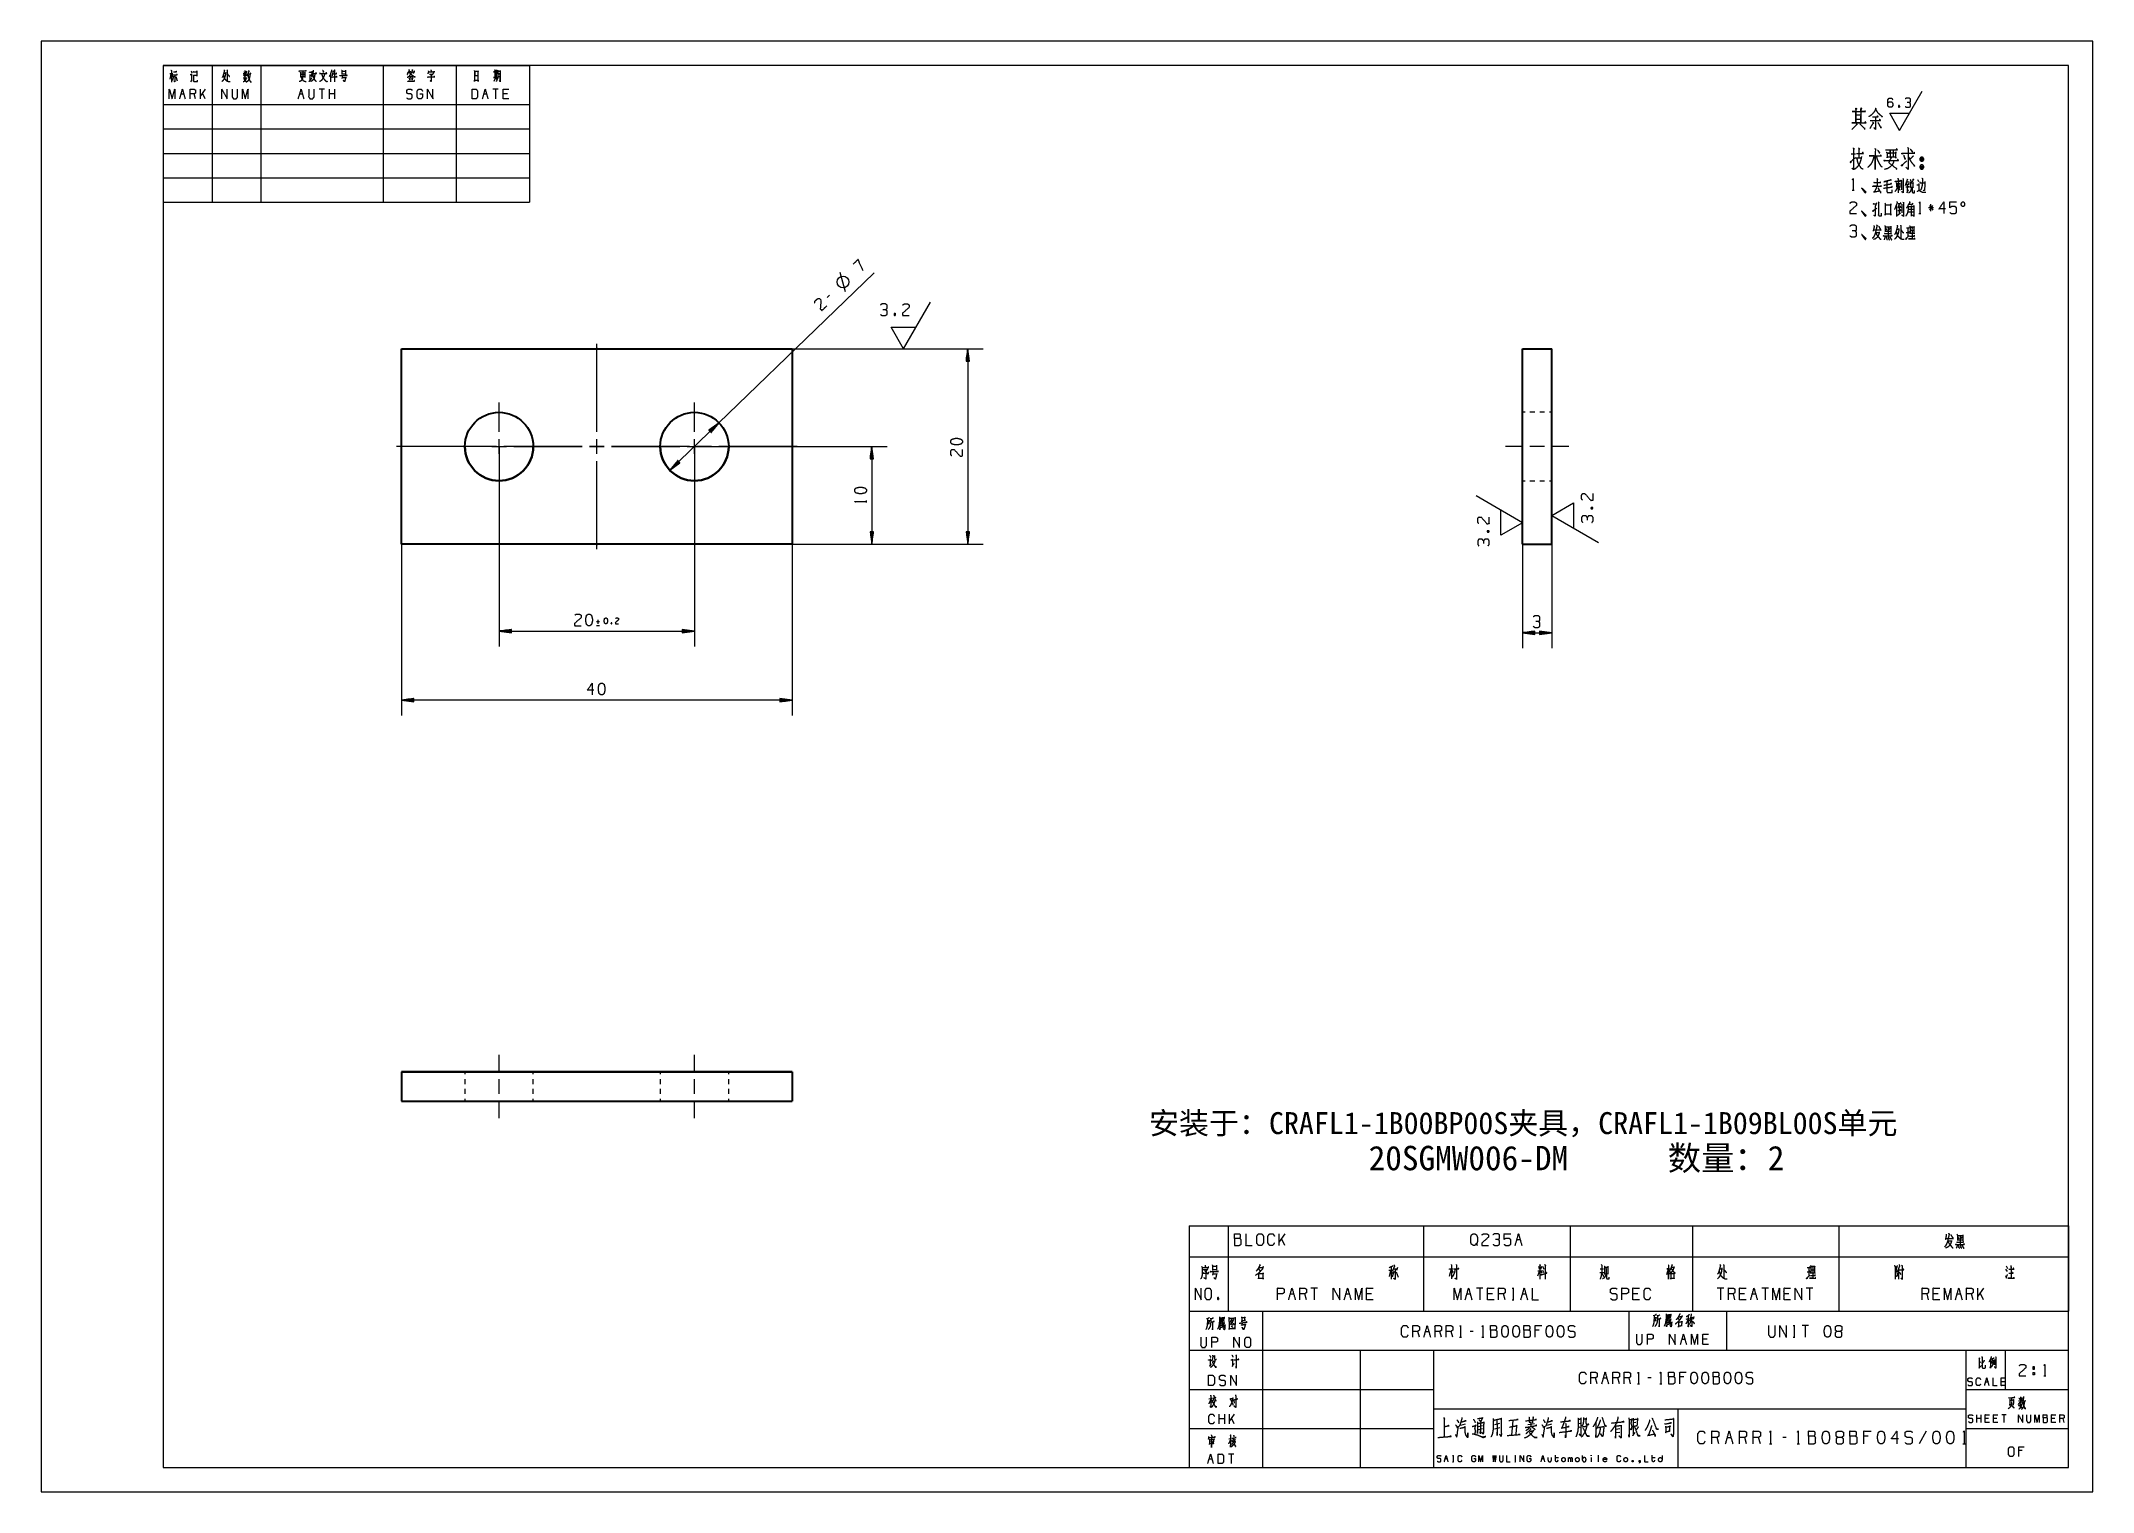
# Model space of a CAD drawing. Header units: millimetres. Extents: x 0 to 420, y 0 to 297.
import ezdxf

# ---------------------------------------------------------------- set-up
doc = ezdxf.new("R2010")
doc.units = ezdxf.units.MM
doc.layers.add('101', color=7, linetype='Continuous', true_color=0xffffff)

msp = doc.modelspace()

# ---------------------------------------------------------------- texts
at = {"layer": '101', "color": 95, "linetype": 'Continuous', "lineweight": 18, "width": 12383.9218, "attachment_point": 1}
for s, insert, char_height in [('{\\fSimSun|b0|i0|c134|p2;安装于：CRAFL1-1B00BP00S夹具，}CRAFL1-1B09BL00S{\\fSimSun|b0|i0|c134|p2;单元}', (226.79, 77.75), 4.5), ('{\\fSimSun|b0|i0|c134|p2;20SGMW006-DM      数量：\\fSimSun|b0|i0|c0|p2;2}', (271.75, 70.85), 5)]:
    msp.add_mtext(s, dxfattribs=dict(at, insert=insert, char_height=char_height))

# ---------------------------------------------------------------- linework, layer by layer
at = {"layer": '101', "color": 133, "linetype": 'Continuous', "lineweight": 18}
for p, q in [((0, 297), (0, 0)), ((420, 297), (0, 297)), ((420, 0), (420, 297)), ((415, 292), (25, 292)), ((25, 292), (25, 5)), ((25, 292), (100, 292)), ((25, 292), (100, 292)), ((25, 292), (100, 292)), ((25, 292), (25, 264)), ((35, 292), (35, 264)), ((45, 292), (45, 264)), ((70, 292), (70, 264)), ((85, 292), (85, 264)), ((100, 292), (100, 264)), ((415, 5), (415, 292)), ((25, 284), (100, 284)), ((25, 279), (100, 279)), ((25, 274), (100, 274)), ((25, 269), (100, 269)), ((25, 264), (100, 264)), ((235, 37), (235, 5)), ((235, 37), (415, 37)), ((250, 37), (250, 5)), ((325, 37), (325, 29)), ((345, 37), (345, 29)), ((235, 29), (415, 29)), ((270, 29), (270, 5)), ((285, 29), (285, 5)), ((394, 29), (394, 5)), ((402, 29), (402, 21)), ((235, 21), (285, 21)), ((394, 21), (415, 21)), ((285, 17), (394, 17)), ((335, 17), (335, 5)), ((235, 13), (285, 13)), ((394, 13), (415, 13)), ((25, 5), (415, 5)), ((235, 5), (415, 5)), ((0, 0), (420, 0))]:
    msp.add_line(p, q, dxfattribs=at)
at = {"layer": '101', "color": 72, "linetype": 'Continuous', "lineweight": 18}
for p, q in [((26.57, 290.3), (26.35, 289.18)), ((26.36, 290.36), (26.98, 290.36)), ((26.69, 290.14), (26.91, 289.66)), ((30.74, 290.88), (30.87, 290.49)), ((31.13, 290.07), (31.22, 289.97)), ((37.42, 290.41), (37.77, 290.41)), ((41.69, 290.2), (41.43, 289.78)), ((41.53, 290.78), (41.66, 290.49)), ((41.88, 290.18), (42.11, 289.91)), ((42.14, 290.82), (41.95, 290.49)), ((53.11, 290.49), (53.99, 290.49)), ((53.11, 290.14), (53.98, 290.14)), ((54.01, 290.63), (54.01, 289.56)), ((55, 290.16), (55, 288.89)), ((55.02, 290.01), (55.35, 290.01)), ((55.4, 290.82), (55.37, 289.89)), ((59.27, 290.28), (59.27, 288.65)), ((61.56, 290.86), (62.32, 290.86)), ((61.56, 290.28), (62.32, 290.28)), ((61.73, 289.91), (61.56, 289.33)), ((62.33, 291.05), (62.33, 290.09)), ((76.04, 290.67), (76.21, 290.34)), ((92.86, 289.95), (93.25, 289.95)), ((93.22, 291.13), (93.33, 290.98)), ((27.11, 289.78), (26.88, 288.91)), ((27.56, 289.76), (27.87, 288.87)), ((28.66, 286.17), (29.22, 286.17)), ((30.65, 288.62), (30.93, 289.08)), ((31.62, 285.18), (31.34, 286.17)), ((33.59, 287.14), (32.63, 285.78)), ((32.63, 285.18), (32.63, 287.14)), ((33.59, 285.18), (33.04, 286.36)), ((41.4, 289.47), (42.16, 289.47)), ((52.94, 286.17), (53.49, 286.17)), ((53.1, 289.76), (53.98, 289.76)), ((58.02, 287.14), (56.9, 287.14)), ((57.46, 287.14), (57.46, 285.18)), ((59.02, 285.18), (59.02, 287.14)), ((60.14, 286.17), (59.02, 286.17)), ((60.14, 285.18), (60.14, 287.14)), ((61.6, 289.56), (62.33, 289.56)), ((75.31, 289.52), (75.48, 289.02)), ((75.35, 289.72), (76.07, 289.72)), ((75.6, 289.62), (75.76, 289.2)), ((76.13, 289.56), (75.92, 288.89)), ((90.65, 286.17), (91.2, 286.17)), ((93.6, 287.14), (92.49, 287.14)), ((92.92, 289.33), (92.65, 288.71)), ((93.05, 287.14), (93.05, 285.18)), ((93.18, 289.37), (93.28, 289.04)), ((93.75, 288.94), (94, 288.69)), ((95.45, 286.17), (94.61, 286.17)), ((370.5, 273.88), (371.4, 273.88)), ((371.4, 273.09), (372.54, 273.09)), ((381.07, 268.89), (381.21, 268.74)), ((370.71, 266.44), (371.13, 266.44)), ((379.78, 267.84), (380.45, 267.87)), ((380.13, 267.22), (380.45, 266.44)), ((380.73, 268.54), (380.87, 268.39)), ((380.79, 268.44), (380.79, 266.57)), ((383.96, 267.59), (384.28, 267.59)), ((384.1, 268.67), (384.31, 268.27)), ((379.78, 263.28), (379.78, 261.11)), ((379.97, 261.38), (380.63, 261.81)), ((380.34, 262.91), (380.34, 261.63)), ((380.47, 263.33), (380.64, 262.83)), ((381.1, 264.01), (381.35, 263.93)), ((382.18, 262.06), (383.29, 262.06)), ((382.21, 262.61), (383.31, 262.61)), ((382.32, 263.58), (383.01, 263.58)), ((383.1, 263.78), (382.76, 263.31)), ((384.37, 261.68), (384.79, 261.68)), ((387.35, 262.88), (386.34, 262.88)), ((387.17, 263.36), (386.52, 262.41)), ((386.52, 263.36), (387.19, 262.41)), ((386.84, 262.16), (386.84, 263.58)), ((375.56, 257.84), (376.23, 257.84)), ((377.5, 258.97), (378.6, 258.97)), ((377.52, 258.07), (378.6, 258.07)), ((377.59, 258.69), (377.78, 258.27)), ((378.07, 258.87), (378.07, 257.12)), ((378.42, 258.69), (378.24, 258.27)), ((378.6, 259.09), (378.6, 257.87)), ((379.85, 258.47), (380.27, 258.47)), ((382.13, 258.74), (382.13, 256.92)), ((382.57, 258.27), (383.35, 258.27)), ((164.69, 245.64), (163.6, 249.65)), ((161.37, 244.98), (160.89, 244.52)), ((174.68, 241.26), (174.83, 240.84)), ((168.93, 202.52), (168.93, 202.94)), ((317.24, 201.31), (317.66, 201.47)), ((295.99, 196.53), (296.41, 196.69)), ((114.29, 178.12), (113.72, 178.12)), ((113.72, 177.33), (114.29, 177.33)), ((114, 178.52), (114, 177.72)), ((116.71, 177.94), (116.79, 177.73)), ((235, 54.46), (243, 54.46)), ((235, 54.46), (235, 48.11)), ((243, 54.46), (243, 48.11)), ((243, 54.46), (283, 54.46)), ((253.41, 50.48), (253.41, 52.85)), ((254.57, 52.85), (253.41, 51.2)), ((254.57, 50.48), (253.9, 51.9)), ((283, 54.46), (283, 48.11)), ((283, 54.46), (313, 54.46)), ((302.09, 51.68), (302.76, 51.68)), ((313, 54.46), (338, 54.46)), ((313, 54.46), (313, 48.11)), ((338, 54.46), (368, 54.46)), ((338, 54.46), (338, 48.11)), ((368, 54.46), (368, 48.11)), ((368, 54.46), (415, 54.46)), ((390.33, 51.4), (391, 51.4)), ((392.27, 52.53), (393.36, 52.53)), ((392.29, 51.62), (393.36, 51.62)), ((392.36, 52.25), (392.55, 51.83)), ((392.83, 52.43), (392.83, 50.68)), ((393.19, 52.25), (393.01, 51.83)), ((393.36, 52.65), (393.36, 51.43)), ((415, 54.46), (415, 48.11)), ((235, 48.11), (235, 37)), ((235, 48.11), (243, 48.11)), ((239.76, 46.22), (240.58, 46.22)), ((240.59, 46.45), (240.59, 45.3)), ((243, 48.11), (283, 48.11)), ((243, 48.11), (243, 37)), ((283, 48.11), (313, 48.11)), ((283, 48.11), (283, 37)), ((307.33, 46.2), (307.61, 45.62)), ((313, 48.11), (338, 48.11)), ((313, 48.11), (313, 37)), ((320.7, 46.25), (320.7, 44.55)), ((338, 48.11), (368, 48.11)), ((338, 48.11), (338, 37)), ((368, 48.11), (415, 48.11)), ((368, 48.11), (368, 37)), ((380.84, 46.45), (381.02, 46.3)), ((402.21, 46.3), (402.51, 45.75)), ((415, 48.11), (415, 37)), ((239.76, 45.53), (240.58, 45.53)), ((239.95, 45.08), (239.76, 44.38)), ((239.81, 44.65), (240.59, 44.65)), ((249.23, 45.65), (249.55, 45.17)), ((275.88, 45.4), (276.64, 45.4)), ((276.21, 45.35), (275.95, 44.13)), ((276.35, 46.08), (276.35, 43.55)), ((276.39, 45.17), (276.6, 44.7)), ((276.87, 45.12), (276.55, 44)), ((276.78, 45.68), (277.56, 45.68)), ((276.8, 45.17), (276.94, 44.95)), ((277.38, 45.08), (277.79, 43.98)), ((277.63, 45.98), (277.45, 45.35)), ((288.6, 45.62), (288.21, 44.08)), ((288.74, 45.35), (289.04, 44.9)), ((306.72, 45.25), (306.32, 44.17)), ((306.37, 45.25), (307.18, 45.25)), ((306.49, 46.18), (306.62, 45.6)), ((306.87, 45.25), (307.18, 44.77)), ((307.15, 46.18), (306.94, 45.53)), ((307.31, 45.37), (307.52, 44.92)), ((319.06, 44.95), (319.87, 44.95)), ((319.15, 45.65), (319.82, 45.65)), ((320.1, 46.03), (320.7, 46.03)), ((333.02, 45.6), (332.74, 44.45)), ((343.6, 45.68), (344.03, 45.68)), ((361.81, 45.95), (361.81, 44.13)), ((362.25, 45.48), (363.03, 45.48)), ((379.52, 46.1), (379.87, 46.1)), ((380.17, 45.6), (380.17, 43.53)), ((402.12, 45.6), (402.42, 45.12)), ((240.85, 39.81), (240.99, 39.39)), ((255.72, 40.56), (256.39, 40.56)), ((259, 39.36), (258.67, 40.56)), ((261.28, 41.74), (259.94, 41.74)), ((260.61, 41.74), (260.61, 39.36)), ((267.1, 40.56), (267.77, 40.56)), ((272.33, 40.56), (271.32, 40.56)), ((291.86, 40.56), (292.53, 40.56)), ((295.14, 41.74), (293.8, 41.74)), ((294.47, 41.74), (294.47, 39.36)), ((297.08, 40.56), (296.08, 40.56)), ((299.7, 39.36), (299.36, 40.56)), ((301.12, 41.74), (301.46, 41.74)), ((301.12, 39.36), (301.46, 39.36)), ((301.3, 41.74), (301.3, 39.36)), ((303.24, 40.56), (303.91, 40.56)), ((326.85, 40.56), (325.84, 40.56)), ((344.45, 41.74), (343.11, 41.74)), ((343.78, 41.74), (343.78, 39.36)), ((346.73, 39.36), (346.39, 40.56)), ((348.67, 40.56), (347.66, 40.56)), ((350.27, 40.56), (350.94, 40.56)), ((353.56, 41.74), (352.21, 41.74)), ((352.88, 41.74), (352.88, 39.36)), ((357.77, 40.56), (356.76, 40.56)), ((362.66, 41.74), (361.32, 41.74)), ((361.99, 41.74), (361.99, 39.36)), ((386.37, 39.36), (386.04, 40.56)), ((388.31, 40.56), (387.31, 40.56)), ((392.19, 40.56), (392.87, 40.56)), ((395.48, 39.36), (395.14, 40.56)), ((397.58, 41.74), (396.41, 40.09)), ((396.41, 39.36), (396.41, 41.74)), ((397.58, 39.36), (396.91, 40.79)), ((235, 37), (243, 37)), ((241.5, 33.66), (242.04, 33.81)), ((241.79, 35.05), (241.78, 33.74)), ((243, 37), (283, 37)), ((283, 37), (313, 37)), ((313, 37), (338, 37)), ((332.92, 34.28), (333.47, 34.43)), ((333.22, 35.67), (333.2, 34.36)), ((336.72, 35.38), (337.43, 35.58)), ((338, 37), (368, 37)), ((358.67, 34.06), (359.01, 34.06)), ((358.85, 34.06), (358.85, 31.68)), ((361.8, 34.06), (360.45, 34.06)), ((361.12, 34.06), (361.12, 31.68)), ((368, 37), (415, 37)), ((282.12, 31.68), (281.78, 32.88)), ((283.39, 32.88), (284.06, 32.88)), ((286.67, 31.68), (286.34, 32.88)), ((288.95, 31.68), (288.61, 32.88)), ((290.34, 31.68), (290.77, 31.68)), ((293.17, 32.88), (292.49, 32.88)), ((294.89, 31.68), (295.32, 31.68)), ((306.65, 33.11), (305.82, 33.11)), ((335.89, 31.26), (336.48, 31.26)), ((341.01, 31.26), (340.12, 31.26)), ((358.67, 31.68), (359.01, 31.68)), ((396.78, 26.5), (397.1, 26.62)), ((318.54, 22.16), (318.21, 23.36)), ((319.81, 23.36), (320.48, 23.36)), ((323.1, 22.16), (322.76, 23.36)), ((325.37, 22.16), (325.04, 23.36)), ((326.76, 22.16), (327.19, 22.16)), ((329.59, 23.36), (328.92, 23.36)), ((331.32, 22.16), (331.74, 22.16)), ((336.24, 23.58), (335.41, 23.58)), ((398.04, 22.56), (398.48, 22.56)), ((401.88, 22.56), (401.21, 22.56)), ((407.69, 24.46), (408.02, 24.46)), ((407.69, 24.46), (407.69, 23.99)), ((409.93, 23.74), (410.35, 23.74)), ((239.62, 19.15), (239.06, 19.01)), ((239.43, 18.9), (239.63, 18.63)), ((404.78, 18.63), (405.57, 18.79)), ((405.68, 18.57), (406.23, 18.69)), ((241.17, 13.94), (241.17, 15.91)), ((242.28, 14.94), (241.17, 14.94)), ((242.28, 13.94), (242.28, 15.91)), ((243.29, 13.94), (243.29, 15.91)), ((244.25, 15.91), (243.29, 14.54)), ((244.25, 13.94), (243.7, 15.12)), ((290.64, 13.69), (291.54, 13.94)), ((294.25, 13.42), (295.03, 13.59)), ((294.25, 12.8), (295.08, 13)), ((297.47, 12.9), (298.59, 13.18)), ((298.54, 14.01), (297.49, 13.73)), ((301.25, 14.63), (300.98, 11.62)), ((304.3, 13.8), (305.66, 14.04)), ((308.32, 13.69), (309.22, 13.94)), ((315.02, 14.01), (314.63, 13.94)), ((315, 13.25), (314.63, 13.14)), ((323.17, 12.9), (322.32, 12.8)), ((323.85, 14.45), (323.66, 14.35)), ((326.44, 14.25), (325.93, 14.18)), ((396.24, 14.25), (396.24, 15.82)), ((397.13, 15.04), (396.24, 15.04)), ((397.13, 14.25), (397.13, 15.82)), ((398.6, 15.04), (397.94, 15.04)), ((400.3, 15.04), (399.63, 15.04)), ((402.22, 15.82), (401.33, 15.82)), ((401.78, 15.82), (401.78, 14.25)), ((412.18, 15.04), (411.51, 15.04)), ((414.1, 14.25), (413.88, 15.04)), ((239.32, 10.28), (239.85, 10.36)), ((243.7, 10.96), (243.12, 10.84)), ((243.49, 10.67), (243.68, 10.43)), ((322.32, 12.14), (323.17, 12.25)), ((343.45, 9.85), (343.08, 11.17)), ((345.17, 11.17), (345.91, 11.17)), ((349.11, 9.85), (348.74, 11.17)), ((351.94, 9.85), (351.57, 11.17)), ((353.79, 9.85), (354.26, 9.85)), ((357.23, 11.17), (356.49, 11.17)), ((359.45, 9.85), (359.92, 9.85)), ((374, 11.42), (373.09, 11.42)), ((385.88, 12.47), (384.4, 9.85)), ((393.39, 9.85), (393.86, 9.85)), ((405.52, 8.46), (404.84, 8.46)), ((239.1, 6.79), (239.66, 6.79)), ((244.18, 7.77), (243.07, 7.77)), ((243.62, 7.77), (243.62, 5.8)), ((287.41, 6.84), (287.78, 6.84)), ((288.91, 7.48), (289.1, 7.48)), ((288.91, 6.17), (289.1, 6.17)), ((289.01, 7.48), (289.01, 6.17)), ((301.64, 7.48), (301.83, 7.48)), ((301.64, 6.17), (301.83, 6.17)), ((301.74, 7.48), (301.74, 6.17)), ((307.21, 6.84), (307.58, 6.84)), ((309.85, 7.04), (310.59, 7.04)), ((312.68, 6.17), (312.68, 7.04)), ((315.51, 6.52), (315.51, 7.48)), ((317.3, 7.04), (317.3, 6.17)), ((318.71, 7.5), (318.71, 6.17)), ((329.66, 7.04), (330.39, 7.04))]:
    msp.add_line(p, q, dxfattribs=at)
at = {"layer": '101', "color": 43, "linetype": 'Continuous', "lineweight": 18}
for p, q in [((380.42, 278.71), (385.04, 286.71)), ((380.42, 278.71), (378.4, 282.21)), ((378.4, 282.21), (382.44, 282.21)), ((380.24, 283.8), (380.37, 283.46))]:
    msp.add_line(p, q, dxfattribs=at)
at = {"layer": '101', "color": 22, "linetype": 'Continuous', "lineweight": 18}
for p, q in [((128.72, 209.14), (170.51, 249.52)), ((153.75, 234), (192.85, 234)), ((172.74, 234), (180.36, 234)), ((189.68, 234), (189.34, 231.46)), ((189.34, 231.46), (190.01, 231.46)), ((189.35, 231.46), (189.35, 231.49)), ((189.35, 231.46), (189.35, 231.49)), ((189.4, 231.46), (189.4, 231.88)), ((189.45, 231.46), (189.45, 232.26)), ((189.5, 231.46), (189.5, 232.65)), ((189.55, 231.46), (189.55, 233.04)), ((189.6, 231.46), (189.6, 233.42)), ((189.65, 231.46), (189.65, 233.81)), ((189.68, 234), (189.68, 194)), ((190.01, 231.46), (189.68, 234)), ((189.7, 231.46), (189.7, 233.81)), ((189.75, 231.46), (189.75, 233.42)), ((189.8, 231.46), (189.8, 233.04)), ((189.85, 231.46), (189.85, 232.65)), ((189.9, 231.46), (189.9, 232.26)), ((189.96, 231.46), (189.96, 231.88)), ((190.01, 231.46), (190.01, 231.49)), ((190.01, 231.46), (190.01, 231.49)), ((138.78, 218.86), (136.72, 217.34)), ((136.9, 217.15), (138.31, 218.52)), ((136.94, 217.12), (138.63, 218.75)), ((136.97, 217.08), (138.66, 218.71)), ((137.01, 217.04), (138.42, 218.41)), ((137.19, 216.86), (138.78, 218.86)), ((136.72, 217.34), (137.19, 216.86)), ((136.73, 217.34), (136.75, 217.36)), ((136.73, 217.34), (136.75, 217.36)), ((136.76, 217.3), (137.06, 217.59)), ((136.8, 217.26), (137.38, 217.82)), ((136.83, 217.23), (137.69, 218.05)), ((136.87, 217.19), (138, 218.29)), ((137.05, 217.01), (138.18, 218.1)), ((137.08, 216.97), (137.94, 217.8)), ((137.12, 216.93), (137.69, 217.49)), ((137.15, 216.9), (137.45, 217.19)), ((137.19, 216.86), (137.21, 216.88)), ((137.19, 216.86), (137.21, 216.88)), ((93.75, 214), (93.75, 173.04)), ((130.31, 211.14), (128.72, 209.14)), ((128.72, 209.14), (130.78, 210.66)), ((130.53, 210.92), (128.84, 209.29)), ((130.56, 210.88), (128.87, 209.25)), ((130.49, 210.96), (129.08, 209.59)), ((130.6, 210.85), (129.19, 209.48)), ((130.45, 210.99), (129.32, 209.9)), ((130.63, 210.81), (129.5, 209.71)), ((130.42, 211.03), (129.56, 210.2)), ((130.38, 211.07), (129.81, 210.51)), ((130.67, 210.77), (129.81, 209.95)), ((130.35, 211.1), (130.05, 210.81)), ((130.7, 210.74), (130.12, 210.18)), ((130.31, 211.14), (130.29, 211.12)), ((130.31, 211.14), (130.29, 211.12)), ((130.78, 210.66), (130.31, 211.14)), ((130.74, 210.7), (130.44, 210.41)), ((130.77, 210.66), (130.75, 210.64)), ((130.77, 210.66), (130.75, 210.64)), ((133.75, 214), (133.75, 173.04)), ((133.75, 214), (173.2, 214)), ((170.03, 214), (169.69, 211.46)), ((169.69, 211.46), (170.36, 211.46)), ((169.7, 211.46), (169.7, 211.49)), ((169.7, 211.46), (169.7, 211.49)), ((169.75, 211.46), (169.75, 211.88)), ((169.8, 211.46), (169.8, 212.26)), ((169.85, 211.46), (169.85, 212.65)), ((169.9, 211.46), (169.9, 213.04)), ((169.95, 211.46), (169.95, 213.42)), ((170, 211.46), (170, 213.81)), ((170.36, 211.46), (170.03, 214)), ((170.03, 214), (170.03, 194)), ((170.05, 211.46), (170.05, 213.81)), ((170.1, 211.46), (170.1, 213.42)), ((170.15, 211.46), (170.15, 213.04)), ((170.2, 211.46), (170.2, 212.65)), ((170.25, 211.46), (170.25, 212.26)), ((170.31, 211.46), (170.31, 211.88)), ((170.36, 211.46), (170.36, 211.49)), ((170.36, 211.46), (170.36, 211.49)), ((303.25, 194.6), (303.25, 202.22)), ((309.25, 203.68), (309.25, 196.06)), ((309.25, 194), (309.25, 203.04)), ((73.75, 194), (73.75, 158.91)), ((153.75, 194), (153.75, 158.91)), ((153.75, 194), (192.85, 194)), ((153.75, 194), (173.2, 194)), ((169.69, 196.54), (170.03, 194)), ((170.36, 196.54), (169.69, 196.54)), ((169.7, 196.54), (169.7, 196.51)), ((169.7, 196.54), (169.7, 196.51)), ((169.75, 196.54), (169.75, 196.12)), ((169.8, 196.54), (169.8, 195.74)), ((169.85, 196.54), (169.85, 195.35)), ((169.9, 196.54), (169.9, 194.96)), ((169.95, 196.54), (169.95, 194.58)), ((170, 196.54), (170, 194.19)), ((170.03, 194), (170.36, 196.54)), ((170.05, 196.54), (170.05, 194.19)), ((170.1, 196.54), (170.1, 194.58)), ((170.15, 196.54), (170.15, 194.96)), ((170.2, 196.54), (170.2, 195.35)), ((170.25, 196.54), (170.25, 195.74)), ((170.31, 196.54), (170.31, 196.12)), ((170.36, 196.54), (170.36, 196.51)), ((170.36, 196.54), (170.36, 196.51)), ((190.01, 196.54), (189.34, 196.54)), ((189.34, 196.54), (189.68, 194)), ((189.35, 196.54), (189.35, 196.51)), ((189.35, 196.54), (189.35, 196.51)), ((189.4, 196.54), (189.4, 196.12)), ((189.45, 196.54), (189.45, 195.74)), ((189.5, 196.54), (189.5, 195.35)), ((189.55, 196.54), (189.55, 194.96)), ((189.6, 196.54), (189.6, 194.58)), ((189.65, 196.54), (189.65, 194.19)), ((189.68, 194), (190.01, 196.54)), ((189.7, 196.54), (189.7, 194.19)), ((189.75, 196.54), (189.75, 194.58)), ((189.8, 196.54), (189.8, 194.96)), ((189.85, 196.54), (189.85, 195.35)), ((189.9, 196.54), (189.9, 195.74)), ((189.96, 196.54), (189.96, 196.12)), ((190.01, 196.54), (190.01, 196.51)), ((190.01, 196.54), (190.01, 196.51)), ((303.25, 194), (303.25, 172.7)), ((309.25, 194), (309.25, 172.7)), ((96.29, 176.55), (93.75, 176.22)), ((96.29, 176.44), (95.49, 176.44)), ((96.29, 176.5), (95.87, 176.5)), ((96.29, 176.55), (96.26, 176.55)), ((96.29, 176.55), (96.26, 176.55)), ((96.29, 175.88), (96.29, 176.55)), ((131.21, 176.55), (131.24, 176.55)), ((131.21, 176.55), (131.21, 175.88)), ((133.75, 176.22), (131.21, 176.55)), ((131.21, 176.55), (131.24, 176.55)), ((131.21, 176.5), (131.63, 176.5)), ((131.21, 176.44), (132.01, 176.44)), ((93.75, 176.22), (96.29, 175.88)), ((93.75, 176.22), (133.75, 176.22)), ((96.29, 176.24), (93.94, 176.24)), ((96.29, 176.19), (93.94, 176.19)), ((96.29, 176.29), (94.33, 176.29)), ((96.29, 176.14), (94.33, 176.14)), ((96.29, 176.34), (94.71, 176.34)), ((96.29, 176.09), (94.71, 176.09)), ((96.29, 176.39), (95.1, 176.39)), ((96.29, 176.04), (95.1, 176.04)), ((96.29, 175.99), (95.49, 175.99)), ((96.29, 175.94), (95.87, 175.94)), ((96.29, 175.89), (96.26, 175.89)), ((96.29, 175.89), (96.26, 175.89)), ((131.21, 176.39), (132.4, 176.39)), ((131.21, 176.34), (132.79, 176.34)), ((131.21, 176.29), (133.17, 176.29)), ((131.21, 176.24), (133.56, 176.24)), ((131.21, 175.88), (133.75, 176.22)), ((131.21, 176.19), (133.56, 176.19)), ((131.21, 176.14), (133.17, 176.14)), ((131.21, 176.09), (132.79, 176.09)), ((131.21, 176.04), (132.4, 176.04)), ((131.21, 175.99), (132.01, 175.99)), ((131.21, 175.94), (131.63, 175.94)), ((131.21, 175.89), (131.24, 175.89)), ((131.21, 175.89), (131.24, 175.89)), ((305.79, 176.21), (303.25, 175.88)), ((303.25, 175.88), (305.79, 175.54)), ((303.25, 175.88), (309.25, 175.88)), ((305.79, 175.9), (303.44, 175.9)), ((305.79, 175.85), (303.44, 175.85)), ((305.79, 175.95), (303.83, 175.95)), ((305.79, 175.8), (303.83, 175.8)), ((305.79, 176.01), (304.21, 176.01)), ((305.79, 175.75), (304.21, 175.75)), ((305.79, 176.06), (304.6, 176.06)), ((305.79, 175.7), (304.6, 175.7)), ((305.79, 176.11), (304.99, 176.11)), ((305.79, 175.65), (304.99, 175.65)), ((305.79, 176.16), (305.37, 176.16)), ((305.79, 175.6), (305.37, 175.6)), ((305.79, 176.21), (305.76, 176.21)), ((305.79, 176.21), (305.76, 176.21)), ((305.79, 175.55), (305.76, 175.55)), ((305.79, 175.55), (305.76, 175.55)), ((305.79, 175.54), (305.79, 176.21)), ((306.71, 176.21), (306.71, 175.54)), ((309.25, 175.88), (306.71, 176.21)), ((306.71, 176.21), (306.74, 176.21)), ((306.71, 176.21), (306.74, 176.21)), ((306.71, 176.16), (307.13, 176.16)), ((306.71, 176.11), (307.51, 176.11)), ((306.71, 176.06), (307.9, 176.06)), ((306.71, 176.01), (308.29, 176.01)), ((306.71, 175.95), (308.67, 175.95)), ((306.71, 175.9), (309.06, 175.9)), ((306.71, 175.54), (309.25, 175.88)), ((306.71, 175.85), (309.06, 175.85)), ((306.71, 175.8), (308.67, 175.8)), ((306.71, 175.75), (308.29, 175.75)), ((306.71, 175.7), (307.9, 175.7)), ((306.71, 175.65), (307.51, 175.65)), ((306.71, 175.6), (307.13, 175.6)), ((306.71, 175.55), (306.74, 175.55)), ((306.71, 175.55), (306.74, 175.55)), ((76.29, 162.42), (73.75, 162.08)), ((73.75, 162.08), (76.29, 161.75)), ((153.75, 162.08), (73.75, 162.08)), ((76.29, 162.11), (73.94, 162.11)), ((76.29, 162.06), (73.94, 162.06)), ((76.29, 162.16), (74.33, 162.16)), ((76.29, 162.01), (74.33, 162.01)), ((76.29, 162.21), (74.71, 162.21)), ((76.29, 161.96), (74.71, 161.96)), ((76.29, 162.26), (75.1, 162.26)), ((76.29, 161.9), (75.1, 161.9)), ((76.29, 162.31), (75.49, 162.31)), ((76.29, 161.85), (75.49, 161.85)), ((76.29, 162.36), (75.87, 162.36)), ((76.29, 161.8), (75.87, 161.8)), ((76.29, 162.41), (76.26, 162.41)), ((76.29, 162.41), (76.26, 162.41)), ((76.29, 161.75), (76.26, 161.75)), ((76.29, 161.75), (76.26, 161.75)), ((76.29, 161.75), (76.29, 162.42)), ((153.75, 162.08), (151.21, 162.42)), ((151.21, 162.42), (151.21, 161.75)), ((151.21, 162.41), (151.24, 162.41)), ((151.21, 162.41), (151.24, 162.41)), ((151.21, 162.36), (151.63, 162.36)), ((151.21, 162.31), (152.01, 162.31)), ((151.21, 162.26), (152.4, 162.26)), ((151.21, 162.21), (152.79, 162.21)), ((151.21, 162.16), (153.17, 162.16)), ((151.21, 162.11), (153.56, 162.11)), ((151.21, 161.75), (153.75, 162.08)), ((151.21, 162.06), (153.56, 162.06)), ((151.21, 162.01), (153.17, 162.01)), ((151.21, 161.96), (152.79, 161.96)), ((151.21, 161.9), (152.4, 161.9)), ((151.21, 161.85), (152.01, 161.85)), ((151.21, 161.8), (151.63, 161.8)), ((151.21, 161.75), (151.24, 161.75)), ((151.21, 161.75), (151.24, 161.75))]:
    msp.add_line(p, q, dxfattribs=at)
at = {"layer": '101', "color": 163, "linetype": 'Continuous', "lineweight": 13}
for p, q in [((176.55, 234), (182.05, 243.52)), ((176.55, 234), (173.98, 238.45)), ((173.98, 238.45), (179.12, 238.45)), ((303.25, 198.41), (293.73, 203.9)), ((309.25, 199.87), (313.7, 202.44)), ((313.7, 202.44), (313.7, 197.3)), ((298.8, 195.84), (298.8, 200.98)), ((303.25, 198.41), (298.8, 195.84)), ((309.25, 199.87), (318.77, 194.37))]:
    msp.add_line(p, q, dxfattribs=at)
at = {"layer": '101', "color": 251, "linetype": 'Continuous', "lineweight": 25}
for p, q in [((73.75, 194), (73.75, 234)), ((73.75, 234), (153.75, 234)), ((73.75, 234), (153.75, 234)), ((153.75, 234), (153.75, 194)), ((303.25, 194), (303.25, 234)), ((303.25, 234), (309.25, 234)), ((303.25, 234), (309.25, 234)), ((303.25, 234), (303.25, 234)), ((309.25, 234), (309.25, 234)), ((309.25, 194), (309.25, 234)), ((153.75, 194), (73.75, 194)), ((303.25, 194), (309.25, 194)), ((73.75, 86), (73.75, 80)), ((153.75, 86), (73.75, 86)), ((73.75, 86), (153.75, 86)), ((73.75, 86), (73.75, 86)), ((153.75, 86), (153.75, 86)), ((153.75, 86), (153.75, 80)), ((153.75, 86), (153.75, 80)), ((73.75, 80), (153.75, 80)), ((153.75, 80), (153.75, 80))]:
    msp.add_line(p, q, dxfattribs=at)
at = {"layer": '101', "color": 151, "linetype": 'Continuous', "lineweight": 18}
for p, q in [((93.75, 217), (93.75, 223)), ((133.75, 217), (133.75, 223)), ((93.75, 212.5), (93.75, 215.5)), ((113.75, 212.5), (113.75, 215.5)), ((133.75, 212.5), (133.75, 215.5)), ((90.75, 214), (84.75, 214)), ((93.25, 214), (90.25, 214)), ((92.25, 214), (95.25, 214)), ((93.75, 211), (93.75, 205)), ((110.75, 214), (94.75, 214)), ((96.75, 214), (110.75, 214)), ((115.25, 214), (112.25, 214)), ((112.25, 214), (115.25, 214)), ((132.75, 214), (116.75, 214)), ((116.75, 214), (130.75, 214)), ((132.25, 214), (135.25, 214)), ((133.75, 211), (133.75, 205)), ((137.25, 214), (134.25, 214)), ((136.75, 214), (142.75, 214)), ((307.75, 214), (304.75, 214)), ((93.75, 86), (93.75, 89.5)), ((93.75, 81.5), (93.75, 84.5)), ((133.75, 81.5), (133.75, 84.5)), ((93.75, 76.5), (93.75, 80))]:
    msp.add_line(p, q, dxfattribs=at)
at = {"layer": '101', "color": 53, "linetype": 'Continuous', "lineweight": 18}
for p, q in [((90.4, 220.13), (91.31, 220.55)), ((96.19, 220.55), (97.1, 220.13)), ((130.4, 220.13), (131.31, 220.55)), ((136.19, 220.55), (137.1, 220.13)), ((303.75, 221), (303.25, 221)), ((303.75, 221), (303.25, 221)), ((305.75, 221), (304.75, 221)), ((305.75, 221), (304.75, 221)), ((307.75, 221), (306.75, 221)), ((307.75, 221), (306.75, 221)), ((309.25, 221), (308.75, 221)), ((309.25, 221), (308.75, 221)), ((86.75, 214), (86.79, 214.5)), ((100.71, 214.5), (100.75, 214)), ((126.75, 214), (126.79, 214.5)), ((140.71, 214.5), (140.75, 214)), ((303.25, 207), (303.75, 207)), ((303.25, 207), (303.75, 207)), ((304.75, 207), (305.75, 207)), ((304.75, 207), (305.75, 207)), ((306.75, 207), (307.75, 207)), ((306.75, 207), (307.75, 207)), ((308.75, 207), (309.25, 207)), ((308.75, 207), (309.25, 207)), ((74.25, 194), (73.75, 194)), ((76.25, 194), (75.25, 194)), ((78.25, 194), (77.25, 194)), ((80.25, 194), (79.25, 194)), ((82.25, 194), (81.25, 194)), ((84.25, 194), (83.25, 194)), ((86.25, 194), (85.25, 194)), ((88.25, 194), (87.25, 194)), ((90.25, 194), (89.25, 194)), ((92.25, 194), (91.25, 194)), ((94.25, 194), (93.25, 194)), ((96.25, 194), (95.25, 194)), ((98.25, 194), (97.25, 194)), ((100.25, 194), (99.25, 194)), ((102.25, 194), (101.25, 194)), ((104.25, 194), (103.25, 194)), ((106.25, 194), (105.25, 194)), ((108.25, 194), (107.25, 194)), ((110.25, 194), (109.25, 194)), ((112.25, 194), (111.25, 194)), ((114.25, 194), (113.25, 194)), ((116.25, 194), (115.25, 194)), ((118.25, 194), (117.25, 194)), ((120.25, 194), (119.25, 194)), ((122.25, 194), (121.25, 194)), ((124.25, 194), (123.25, 194)), ((126.25, 194), (125.25, 194)), ((128.25, 194), (127.25, 194)), ((130.25, 194), (129.25, 194)), ((132.25, 194), (131.25, 194)), ((134.25, 194), (133.25, 194)), ((136.25, 194), (135.25, 194)), ((138.25, 194), (137.25, 194)), ((140.25, 194), (139.25, 194)), ((142.25, 194), (141.25, 194)), ((144.25, 194), (143.25, 194)), ((146.25, 194), (145.25, 194)), ((148.25, 194), (147.25, 194)), ((150.25, 194), (149.25, 194)), ((152.25, 194), (151.25, 194)), ((153.75, 194), (153.25, 194)), ((303.25, 194), (303.75, 194)), ((304.75, 194), (305.75, 194)), ((306.75, 194), (307.75, 194)), ((308.75, 194), (309.25, 194)), ((73.75, 86), (73.75, 85.5)), ((73.75, 84.5), (73.75, 83.5)), ((86.75, 86), (86.75, 85.5)), ((86.75, 84.5), (86.75, 83.5)), ((100.75, 85.5), (100.75, 86)), ((100.75, 83.5), (100.75, 84.5)), ((126.75, 86), (126.75, 85.5)), ((126.75, 84.5), (126.75, 83.5)), ((140.75, 85.5), (140.75, 86)), ((140.75, 83.5), (140.75, 84.5)), ((73.75, 82.5), (73.75, 81.5)), ((73.75, 80.5), (73.75, 80)), ((73.75, 80), (73.75, 80)), ((73.75, 80), (73.75, 80)), ((74.25, 80), (73.75, 80)), ((76.25, 80), (75.25, 80)), ((78.25, 80), (77.25, 80)), ((80.25, 80), (79.25, 80)), ((82.25, 80), (81.25, 80)), ((84.25, 80), (83.25, 80)), ((86.25, 80), (85.25, 80)), ((86.75, 82.5), (86.75, 81.5)), ((86.75, 80.5), (86.75, 80)), ((88.25, 80), (87.25, 80)), ((90.25, 80), (89.25, 80)), ((92.25, 80), (91.25, 80)), ((93.75, 80), (93.25, 80)), ((94.25, 80), (93.25, 80)), ((94.25, 80), (93.75, 80)), ((96.25, 80), (95.25, 80)), ((98.25, 80), (97.25, 80)), ((100.25, 80), (99.25, 80)), ((100.75, 81.5), (100.75, 82.5)), ((100.75, 80), (100.75, 80.5)), ((102.25, 80), (101.25, 80)), ((104.25, 80), (103.25, 80)), ((106.25, 80), (105.25, 80)), ((108.25, 80), (107.25, 80)), ((110.25, 80), (109.25, 80)), ((112.25, 80), (111.25, 80)), ((114.25, 80), (113.25, 80)), ((116.25, 80), (115.25, 80)), ((118.25, 80), (117.25, 80)), ((120.25, 80), (119.25, 80)), ((122.25, 80), (121.25, 80)), ((124.25, 80), (123.25, 80)), ((126.25, 80), (125.25, 80)), ((126.75, 82.5), (126.75, 81.5)), ((126.75, 80.5), (126.75, 80)), ((128.25, 80), (127.25, 80)), ((130.25, 80), (129.25, 80)), ((132.25, 80), (131.25, 80)), ((133.75, 80), (133.25, 80)), ((134.25, 80), (133.25, 80)), ((134.25, 80), (133.75, 80)), ((136.25, 80), (135.25, 80)), ((138.25, 80), (137.25, 80)), ((140.25, 80), (139.25, 80)), ((140.75, 81.5), (140.75, 82.5)), ((140.75, 80), (140.75, 80.5)), ((142.25, 80), (141.25, 80)), ((144.25, 80), (143.25, 80)), ((146.25, 80), (145.25, 80)), ((148.25, 80), (147.25, 80)), ((150.25, 80), (149.25, 80)), ((152.25, 80), (151.25, 80)), ((153.75, 80), (153.25, 80))]:
    msp.add_line(p, q, dxfattribs=at)
at = {"layer": '101', "color": 72, "linetype": 'Continuous', "lineweight": 18}
msp.add_circle((164.16, 247.68), 1.2, dxfattribs=at)
at = {"layer": '101', "color": 251, "linetype": 'Continuous', "lineweight": 25}
for centre in [(93.75, 214), (133.75, 214)]:
    msp.add_circle(centre, 7, dxfattribs=at)
for centre, start, end in [((93.75, 214), 180, 270), ((93.75, 214), 270, 0), ((133.75, 214), 180, 270), ((133.75, 214), 270, 0)]:
    msp.add_arc(centre, 7, start, end, dxfattribs=at)
at = {"layer": '101', "color": 72, "linetype": 'Continuous', "lineweight": 18}
for points, knots in [([(26.57, 291.07), (26.67, 290.94), (26.67, 288.6)], [0, 0, 0.064393, 1, 1]), ([(26.92, 290.07), (27.87, 290.07), (27.81, 290.24), (27.74, 290.09)], [0, 0, 0.737857, 0.874089, 1, 1]), ([(27.1, 290.69), (27.73, 290.69), (27.68, 290.82), (27.64, 290.74)], [0, 0, 0.736257, 0.890366, 1, 1]), ([(27.36, 290.07), (27.36, 288.65), (27.2, 288.73)], [0, 0, 0.887515, 1, 1]), ([(30.55, 290.14), (30.8, 290.14), (30.8, 290.26), (30.8, 288.81)], [0, 0, 0.136549, 0.204721, 1, 1]), ([(31.28, 290.69), (31.21, 290.63), (31.15, 290.69), (31.88, 290.69), (31.88, 290.88), (31.88, 289.78), (31.88, 289.97), (31.22, 289.97), (31.22, 288.83), (31.24, 288.75), (31.35, 288.71), (32.04, 288.71), (32.04, 289.02)], [0, 0, 0.017819, 0.033666, 0.169515, 0.204099, 0.407776, 0.442364, 0.564628, 0.775991, 0.791603, 0.814658, 0.942357, 1, 1]), ([(37.8, 290.55), (37.71, 289.95), (37.65, 289.76), (37.62, 289.62), (37.53, 289.47), (37.46, 289.31), (37.42, 289.18), (37.31, 289.02), (37.23, 288.89), (37.04, 288.71)], [0, 0, 0.296659, 0.392137, 0.46442, 0.547267, 0.635799, 0.700206, 0.795426, 0.869797, 1, 1]), ([(37.46, 291.13), (37.53, 290.94), (37.46, 290.67), (37.43, 290.53), (37.37, 290.34), (37.31, 290.14), (37.26, 289.95), (37.21, 289.78), (37.14, 289.66), (37.05, 289.52)], [0, 0, 0.116545, 0.278927, 0.365002, 0.478708, 0.603961, 0.717668, 0.817418, 0.901357, 1, 1]), ([(37.31, 290.01), (37.37, 289.87), (37.42, 289.7), (37.45, 289.56), (37.59, 289.27), (37.67, 289.18), (37.87, 288.98), (37.99, 288.87), (38.13, 288.79), (38.34, 288.73), (38.53, 288.73), (38.68, 288.71)], [0, 0, 0.075191, 0.157626, 0.228751, 0.384956, 0.438117, 0.578248, 0.65344, 0.734339, 0.837348, 0.928887, 1, 1]), ([(38.05, 291.11), (38.1, 290.96), (38.1, 288.87)], [0, 0, 0.06955, 1, 1]), ([(38.08, 290.38), (38.56, 289.72), (38.56, 289.91)], [0, 0, 0.814818, 1, 1]), ([(41.73, 290.94), (41.86, 290.88), (41.81, 290.92), (41.81, 289.76), (41.81, 290.3), (41.4, 290.3), (42.22, 290.3)], [0, 0, 0.046318, 0.069123, 0.437816, 0.608997, 0.739331, 1, 1]), ([(42.73, 290.2), (42.73, 289.95), (42.7, 289.68), (42.63, 289.39), (42.51, 289.1), (42.38, 288.89), (42.23, 288.71), (42.03, 288.58)], [0, 0, 0.134106, 0.280228, 0.441583, 0.610314, 0.742762, 0.870657, 1, 1]), ([(42.46, 290.96), (42.6, 290.82), (42.55, 290.86), (42.22, 289.8)], [0, 0, 0.143537, 0.187773, 1, 1]), ([(42.38, 290.01), (42.42, 289.8), (42.46, 289.56), (42.55, 289.27), (42.67, 288.98), (42.8, 288.75), (42.99, 288.6), (43.04, 288.75)], [0, 0, 0.122124, 0.267694, 0.442444, 0.622807, 0.774615, 0.912625, 1, 1]), ([(42.44, 290.28), (42.93, 290.28), (42.9, 290.45), (42.85, 290.34)], [0, 0, 0.634119, 0.848445, 1, 1]), ([(52.91, 290.86), (52.88, 290.76), (52.79, 290.88), (54.27, 290.88), (54.2, 290.98), (54.14, 290.88)], [0, 0, 0.054227, 0.130909, 0.87613, 0.940043, 1, 1]), ([(53.57, 290.88), (53.57, 289.72), (53.52, 289.58), (53.51, 289.41), (53.45, 289.2), (53.38, 289.04), (53.29, 288.91), (53.16, 288.81), (53.03, 288.75), (52.82, 288.73)], [0, 0, 0.455623, 0.515134, 0.580482, 0.665033, 0.736192, 0.79598, 0.861823, 0.919058, 1, 1]), ([(53.01, 290.63), (53.1, 290.49), (53.1, 289.58)], [0, 0, 0.156848, 1, 1]), ([(55.06, 290.65), (54.99, 290.57), (54.93, 290.65), (55.37, 290.65)], [0, 0, 0.169755, 0.325542, 1, 1]), ([(56.04, 290.36), (56.03, 290.16), (56, 289.95), (55.97, 289.72), (55.91, 289.52), (55.84, 289.33), (55.75, 289.18), (55.65, 289.02), (55.54, 288.91), (55.41, 288.81), (55.21, 288.71)], [0, 0, 0.105429, 0.211651, 0.328282, 0.437572, 0.539265, 0.625346, 0.724284, 0.79827, 0.883378, 1, 1]), ([(55.67, 291.05), (55.72, 290.96), (55.63, 290.41), (55.51, 289.99), (55.47, 289.85), (55.35, 289.62)], [0, 0, 0.062603, 0.440485, 0.727862, 0.828992, 1, 1]), ([(55.62, 290.18), (55.65, 289.99), (55.69, 289.8), (55.72, 289.6), (55.81, 289.43), (55.88, 289.29), (55.95, 289.12), (56.06, 288.98), (56.2, 288.83), (56.39, 288.73)], [0, 0, 0.109654, 0.220947, 0.342501, 0.451483, 0.545868, 0.651144, 0.754315, 0.874064, 1, 1]), ([(55.67, 290.38), (56.38, 290.38), (56.29, 290.49), (56.17, 290.36)], [0, 0, 0.696293, 0.830826, 1, 1]), ([(57.14, 290.45), (57.05, 290.34), (57.01, 290.38), (58.48, 290.38), (58.38, 290.55), (58.28, 290.41)], [0, 0, 0.066333, 0.095822, 0.818123, 0.913284, 1, 1]), ([(58.04, 290.41), (57.97, 290.01), (57.83, 289.6), (57.56, 289.16), (57.33, 288.87), (56.99, 288.69)], [0, 0, 0.190069, 0.398701, 0.640199, 0.817216, 1, 1]), ([(57.42, 290.3), (57.49, 290.07), (57.66, 289.58), (57.94, 289.18), (58.25, 288.83), (58.53, 288.71), (58.59, 288.79), (58.48, 288.62)], [0, 0, 0.103286, 0.330833, 0.538837, 0.740597, 0.872112, 0.915905, 1, 1]), ([(57.64, 291.07), (57.81, 290.65), (57.83, 290.76), (57.75, 290.55)], [0, 0, 0.581176, 0.716263, 1, 1]), ([(59.43, 291.13), (59.46, 290.98), (59.26, 290.34), (59.19, 290.09), (59.1, 289.95), (59, 289.76)], [0, 0, 0.101083, 0.561706, 0.738774, 0.854629, 1, 1]), ([(59.74, 290.92), (59.84, 290.69), (59.79, 290.78), (59.58, 289.91)], [0, 0, 0.200658, 0.282145, 1, 1]), ([(59.68, 290.3), (60.5, 290.3), (60.44, 290.45), (60.37, 290.3)], [0, 0, 0.720068, 0.857376, 1, 1]), ([(60.01, 291.13), (60.12, 290.98), (60.06, 291.05), (60.06, 288.65)], [0, 0, 0.069697, 0.101625, 1, 1]), ([(61.28, 289.91), (61.23, 289.85), (61.15, 289.95), (62.68, 289.95), (62.6, 290.01), (62.49, 289.91)], [0, 0, 0.038001, 0.105809, 0.873511, 0.927246, 1, 1]), ([(61.5, 291.07), (61.57, 290.98), (61.57, 290.14)], [0, 0, 0.115189, 1, 1]), ([(75.94, 291.15), (76.05, 291.03), (76.01, 291.05), (75.72, 290.38), (75.58, 290.14), (75.44, 289.95), (75.28, 289.72), (74.96, 289.52)], [0, 0, 0.080396, 0.103261, 0.444362, 0.576789, 0.688375, 0.819716, 1, 1]), ([(75.29, 291.17), (75.39, 291.03), (75.37, 291.07), (74.97, 290.16), (75.2, 290.69), (75.72, 290.69), (75.31, 290.69), (75.45, 290.34)], [0, 0, 0.057042, 0.07334, 0.392466, 0.581127, 0.745774, 0.87749, 1, 1]), ([(75.66, 290.26), (75.85, 290.09), (76.04, 289.97), (76.18, 289.87), (76.39, 289.7), (76.58, 289.68), (76.42, 289.6)], [0, 0, 0.194845, 0.370351, 0.508814, 0.712321, 0.860156, 1, 1]), ([(75.89, 290.69), (76.48, 290.69), (76.4, 290.84), (76.33, 290.74)], [0, 0, 0.669422, 0.855054, 1, 1]), ([(79.24, 290.92), (79.36, 290.69), (79.33, 290.78), (79.15, 290.28)], [0, 0, 0.294025, 0.394866, 1, 1]), ([(79.32, 290.67), (80.43, 290.67), (80.5, 290.84), (80.28, 290.36)], [0, 0, 0.611939, 0.711554, 1, 1]), ([(79.48, 290.2), (80.15, 290.2), (80.21, 290.26), (79.87, 289.89), (79.77, 289.97), (79.84, 289.89), (79.84, 288.73), (79.62, 288.87)], [0, 0, 0.230144, 0.259318, 0.430979, 0.476011, 0.513789, 0.910079, 1, 1]), ([(79.77, 291.11), (79.89, 290.82), (79.93, 290.86), (79.89, 290.76)], [0, 0, 0.644011, 0.768354, 1, 1]), ([(88.67, 290.94), (88.75, 290.78), (88.75, 288.69), (88.75, 289.02), (89.45, 289.02), (89.45, 288.71), (89.45, 290.88), (89.45, 290.76), (88.76, 290.76), (88.76, 289.95), (89.46, 289.95)], [0, 0, 0.022322, 0.280074, 0.320905, 0.407511, 0.44579, 0.713751, 0.729062, 0.813864, 0.913394, 1, 1]), ([(92.86, 291.13), (92.97, 290.98), (92.9, 291.07), (92.9, 289.56), (92.62, 289.56), (93.47, 289.56), (93.25, 289.56), (93.25, 291.07), (93.25, 290.67), (92.64, 290.67), (93.43, 290.67), (93.25, 290.67), (93.25, 290.26), (92.87, 290.26)], [0, 0, 0.025061, 0.039924, 0.243199, 0.280605, 0.39479, 0.42432, 0.627595, 0.680502, 0.763188, 0.869498, 0.893122, 0.948813, 1, 1]), ([(93.49, 291.03), (93.53, 290.88), (93.53, 289.7), (93.47, 289.43), (93.34, 289.12), (93.25, 288.87), (93.14, 288.69)], [0, 0, 0.062372, 0.548434, 0.661879, 0.800828, 0.909362, 1, 1]), ([(93.53, 290.86), (94, 290.86), (94, 290.98), (94, 288.62), (94, 290.28), (93.56, 290.28), (93.97, 290.28), (93.97, 289.7), (93.56, 289.7)], [0, 0, 0.072646, 0.091913, 0.457973, 0.714856, 0.782961, 0.846526, 0.936435, 1, 1]), ([(26.26, 285.18), (26.26, 287.14), (26.82, 285.18), (27.37, 287.14), (27.37, 285.18)], [0, 0, 0.245192, 0.5, 0.754808, 1, 1]), ([(30.51, 285.18), (30.51, 287.14), (31.34, 287.14), (31.62, 286.96), (31.62, 286.36), (31.34, 286.17), (30.51, 286.17)], [0, 0, 0.400952, 0.571035, 0.639278, 0.761676, 0.829917, 1, 1]), ([(37.01, 285.18), (37.01, 287.14), (38.12, 285.18), (38.12, 287.14)], [0, 0, 0.317574, 0.682426, 1, 1]), ([(39.13, 287.14), (39.13, 285.57), (39.39, 285.18), (39.95, 285.18), (40.24, 285.57), (40.24, 287.14)], [0, 0, 0.337152, 0.438599, 0.557781, 0.662848, 1, 1]), ([(41.25, 285.18), (41.25, 287.14), (41.81, 285.18), (42.36, 287.14), (42.36, 285.18)], [0, 0, 0.245192, 0.5, 0.754808, 1, 1]), ([(42.01, 289.41), (41.89, 289.16), (41.82, 288.98), (41.69, 288.79), (41.56, 288.69), (41.34, 288.65)], [0, 0, 0.251055, 0.434029, 0.64262, 0.795766, 1, 1]), ([(41.76, 289.68), (41.59, 289.1), (42.03, 288.62)], [0, 0, 0.483237, 1, 1]), ([(53.22, 289.6), (53.29, 289.43), (53.38, 289.29), (53.48, 289.16), (53.55, 289.04), (53.63, 288.94), (53.76, 288.87), (53.9, 288.79), (54.07, 288.75), (54.26, 288.71)], [0, 0, 0.124249, 0.240531, 0.35103, 0.449957, 0.536949, 0.636896, 0.752292, 0.866372, 1, 1]), ([(54.78, 287.14), (54.78, 285.57), (55.05, 285.18), (55.6, 285.18), (55.89, 285.57), (55.89, 287.14)], [0, 0, 0.337152, 0.438599, 0.557781, 0.662848, 1, 1]), ([(55.03, 288.89), (54.94, 288.71), (54.88, 288.73), (55.41, 289.37)], [0, 0, 0.187521, 0.244051, 1, 1]), ([(59.58, 289.66), (59.55, 289.52), (59.48, 289.66), (60.58, 289.66), (60.5, 289.78), (60.47, 289.68)], [0, 0, 0.08907, 0.186879, 0.848313, 0.935185, 1, 1]), ([(62.4, 289.62), (62.13, 288.65), (61.85, 288.94)], [0, 0, 0.71586, 1, 1]), ([(74.85, 285.36), (75.13, 285.18), (75.7, 285.18), (75.98, 285.39), (75.98, 285.97), (75.7, 286.17), (75.15, 286.17), (74.85, 286.36), (74.85, 286.96), (75.15, 287.14), (75.7, 287.14), (75.98, 286.96)], [0, 0, 0.068035, 0.184054, 0.254521, 0.372333, 0.442799, 0.555843, 0.626367, 0.748393, 0.81892, 0.931964, 1, 1]), ([(75.23, 288.81), (75.12, 288.71), (75.07, 288.81), (76.46, 288.81), (76.39, 288.94), (76.29, 288.79)], [0, 0, 0.078897, 0.135659, 0.837617, 0.910404, 1, 1]), ([(77.55, 286.17), (78.1, 286.17), (78.1, 285.57), (77.82, 285.18), (77.25, 285.18), (76.97, 285.57), (76.97, 286.75), (77.27, 287.14), (77.81, 287.14), (78.09, 286.75)], [0, 0, 0.103295, 0.214797, 0.304261, 0.410274, 0.499739, 0.718892, 0.809956, 0.910533, 1, 1]), ([(79.11, 285.18), (79.11, 287.14), (80.22, 285.18), (80.22, 287.14)], [0, 0, 0.317574, 0.682426, 1, 1]), ([(79.33, 289.68), (79.21, 289.52), (79.13, 289.66), (80.57, 289.66), (80.44, 289.76), (80.37, 289.68)], [0, 0, 0.096613, 0.17732, 0.867547, 0.947356, 1, 1]), ([(88.25, 285.18), (89.07, 285.18), (89.36, 285.57), (89.36, 286.75), (89.07, 287.14), (88.25, 287.14), (88.25, 285.18)], [0, 0, 0.142133, 0.227159, 0.431787, 0.516817, 0.65895, 1, 1]), ([(90.37, 285.18), (90.93, 287.14), (91.48, 285.18)], [0, 0, 0.5, 1, 1]), ([(95.73, 285.18), (94.61, 285.18), (94.61, 287.14), (95.73, 287.14)], [0, 0, 0.265389, 0.734611, 1, 1]), ([(371.46, 283.27), (371.65, 283.12), (371.49, 282.97), (371.49, 283.27), (371.49, 280.27), (371.49, 282.56), (370.72, 282.56), (373.45, 282.56), (372.52, 282.56), (372.52, 283.23), (372.52, 280.27), (372.52, 281.84), (371.46, 281.84), (371.46, 280.98), (372.52, 280.98), (372.52, 280.27), (370.67, 280.27), (373.53, 280.27), (373.4, 280.46), (373.27, 280.27)], [0, 0, 0.009716, 0.018618, 0.030833, 0.152986, 0.246128, 0.277435, 0.388624, 0.426407, 0.453891, 0.574518, 0.638649, 0.681831, 0.71695, 0.760132, 0.789144, 0.864712, 0.9813, 0.99065, 1, 1]), ([(372.55, 283.04), (372.68, 283.16), (372.52, 283.27)], [0, 0, 0.47159, 1, 1]), ([(373.21, 282.56), (373.35, 282.74), (373.43, 282.56)], [0, 0, 0.529935, 1, 1]), ([(375.44, 283.27), (375.59, 283.12), (375.52, 283.16), (375.36, 282.71), (375.09, 282.33), (374.77, 281.99), (374.48, 281.73), (374.11, 281.51)], [0, 0, 0.086304, 0.121015, 0.309418, 0.490703, 0.673794, 0.828672, 1, 1]), ([(374.88, 281.51), (376.07, 281.51), (375.89, 281.69), (375.75, 281.51)], [0, 0, 0.70741, 0.863852, 1, 1]), ([(375.49, 281.51), (375.49, 278.92), (375.12, 279.33)], [0, 0, 0.823407, 1, 1]), ([(375.49, 283.04), (375.7, 282.74), (375.89, 282.37), (376.26, 282.03), (376.71, 281.66), (376.84, 281.54), (376.87, 281.54), (376.76, 281.39)], [0, 0, 0.162714, 0.348027, 0.570222, 0.829897, 0.90691, 0.918647, 1, 1]), ([(371.6, 280.04), (371.7, 279.86), (371.68, 279.93), (370.67, 278.92)], [0, 0, 0.12499, 0.171144, 1, 1]), ([(372.29, 280.04), (373.27, 279.07), (373.27, 279.26), (373.21, 278.92)], [0, 0, 0.723279, 0.821335, 1, 1]), ([(374.88, 280.42), (375.12, 280.16), (375.06, 280.27), (374.32, 279.11)], [0, 0, 0.190875, 0.257788, 1, 1]), ([(374.4, 280.76), (376.5, 280.76), (376.36, 280.98), (376.23, 280.68)], [0, 0, 0.780465, 0.877778, 1, 1]), ([(375.99, 280.34), (376.6, 279.26), (376.63, 279.41), (376.58, 279.18)], [0, 0, 0.764778, 0.858203, 1, 1]), ([(370.34, 272.42), (370.42, 272.08), (370.36, 272.27), (371.4, 273.17)], [0, 0, 0.181317, 0.283209, 1, 1]), ([(370.89, 275.12), (371.11, 274.89), (371, 275.04), (371, 270.69), (370.63, 270.99)], [0, 0, 0.058123, 0.092657, 0.910297, 1, 1]), ([(372.62, 273.36), (372.51, 272.83), (372.4, 272.42), (372.27, 272.08), (372.11, 271.71), (371.85, 271.33), (371.58, 271.03), (371.16, 270.73)], [0, 0, 0.172181, 0.309102, 0.425674, 0.556629, 0.704264, 0.832974, 1, 1]), ([(371.61, 273.99), (373.01, 273.99), (372.88, 274.26), (372.75, 274.03)], [0, 0, 0.716786, 0.866795, 1, 1]), ([(372.01, 275.12), (372.25, 274.89), (372.11, 274.97), (372.11, 273.13)], [0, 0, 0.141502, 0.20722, 1, 1]), ([(375.13, 273.28), (375, 272.76), (374.76, 272.16), (374.49, 271.71), (373.91, 271.14)], [0, 0, 0.214891, 0.471147, 0.678421, 1, 1]), ([(375.32, 274.97), (375.55, 274.86), (375.45, 274.89), (375.45, 270.66), (375.45, 273.47), (374.18, 273.47), (376.67, 273.47), (376.54, 273.66), (376.48, 273.47)], [0, 0, 0.022712, 0.032395, 0.397208, 0.63934, 0.7489, 0.963456, 0.983224, 1, 1]), ([(375.69, 273.32), (375.79, 272.91), (376.01, 272.38), (376.27, 271.89), (376.56, 271.44), (376.88, 271.22)], [0, 0, 0.172226, 0.40119, 0.625583, 0.842426, 1, 1]), ([(375.93, 274.67), (376.3, 274.03), (376.38, 274.18), (376.19, 274.26)], [0, 0, 0.666004, 0.819293, 1, 1]), ([(377.56, 274.74), (379.98, 274.74), (379.84, 274.93), (379.68, 274.74)], [0, 0, 0.835357, 0.914861, 1, 1]), ([(377.7, 274.26), (377.91, 274.07), (377.91, 273.09), (377.91, 273.28), (379.68, 273.28), (379.68, 273.02), (379.68, 274.33), (379.68, 274.03), (377.83, 274.03), (378.49, 274.03), (378.49, 274.71), (378.49, 273.28), (379.15, 273.28), (379.15, 274.67)], [0, 0, 0.024059, 0.106925, 0.122861, 0.273835, 0.296146, 0.407697, 0.433194, 0.590927, 0.647261, 0.70463, 0.825742, 0.882076, 1, 1]), ([(378.54, 273.17), (378.73, 273.02), (378.65, 273.09), (378.2, 272.12), (379.79, 270.88), (379.84, 270.99), (379.74, 270.69)], [0, 0, 0.0615, 0.089678, 0.366516, 0.88594, 0.917993, 1, 1]), ([(381.08, 273.99), (380.95, 273.84), (380.87, 274.03), (383.52, 274.03), (383.44, 274.22), (383.34, 274.03)], [0, 0, 0.057624, 0.116249, 0.879372, 0.937997, 1, 1]), ([(381.24, 273.66), (381.51, 272.79), (381.64, 272.91), (381.46, 273.09)], [0, 0, 0.673381, 0.803124, 1, 1]), ([(382.07, 275.19), (382.28, 274.93), (382.2, 275.08), (382.2, 270.73), (381.69, 271.18)], [0, 0, 0.060999, 0.091687, 0.877915, 1, 1]), ([(383.23, 273.51), (382.52, 272.76), (382.25, 273.32), (382.52, 272.68), (382.75, 272.31), (383.02, 271.97), (383.47, 271.44), (383.52, 271.44), (383.34, 271.37)], [0, 0, 0.248762, 0.397965, 0.56362, 0.670266, 0.773238, 0.939259, 0.951976, 1, 1]), ([(382.6, 274.89), (383.07, 274.26), (383.1, 274.37), (382.89, 274.41)], [0, 0, 0.706417, 0.808952, 1, 1]), ([(385.08, 273.28), (384.84, 273.28), (384.63, 272.98), (384.63, 272.64), (384.84, 272.34), (385.08, 272.34), (385.29, 272.64), (385.29, 272.98), (385.08, 273.28)], [0, 0, 0.091013, 0.231145, 0.359868, 0.5, 0.591013, 0.731145, 0.859868, 1, 1]), ([(370.78, 268.62), (370.92, 268.82), (370.92, 266.44)], [0, 0, 0.093489, 1, 1]), ([(371.66, 272.94), (371.72, 272.68), (371.77, 272.38), (371.87, 272.04), (372.03, 271.71), (372.54, 270.99), (372.96, 270.81)], [0, 0, 0.101605, 0.217194, 0.351415, 0.492972, 0.824035, 1, 1]), ([(375.79, 268.84), (375.91, 268.67), (375.83, 268.74), (375.83, 267.27), (374.96, 267.27), (376.71, 267.27), (376.62, 267.37), (376.52, 267.24)], [0, 0, 0.045422, 0.069991, 0.382592, 0.566137, 0.936976, 0.965255, 1, 1]), ([(377.48, 272.57), (377.35, 272.42), (377.22, 272.57), (380.19, 272.57), (380.03, 272.76), (379.9, 272.49)], [0, 0, 0.051194, 0.102396, 0.86189, 0.924783, 1, 1]), ([(379.23, 272.46), (379.15, 272.16), (378.92, 271.67), (378.41, 271.18), (377.94, 270.88), (377.35, 270.73)], [0, 0, 0.114107, 0.313647, 0.571363, 0.7786, 1, 1]), ([(380.03, 268.92), (380.1, 268.79), (380.1, 265.94)], [0, 0, 0.047969, 1, 1]), ([(381.03, 271.74), (380.9, 271.41), (380.77, 271.52), (381.91, 272.49)], [0, 0, 0.178053, 0.263414, 1, 1]), ([(385.29, 271.37), (385.08, 271.71), (384.84, 271.71), (384.63, 271.37), (384.63, 271.07), (384.84, 270.73), (385.08, 270.73), (385.29, 271.07), (385.29, 271.37)], [0, 0, 0.149194, 0.238511, 0.387705, 0.5, 0.649194, 0.738511, 0.887705, 1, 1]), ([(385, 268.92), (385.14, 268.77), (385.11, 268.42), (385.07, 267.94), (385, 267.27), (384.86, 266.77), (384.7, 266.49)], [0, 0, 0.08083, 0.218769, 0.405546, 0.671674, 0.875423, 1, 1]), ([(385.08, 272.64), (385.08, 272.98), (384.84, 272.98)], [0, 0, 0.585806, 1, 1]), ([(384.84, 272.64), (385.08, 272.64), (384.84, 272.98), (384.84, 272.64)], [0, 0, 0.241169, 0.658908, 1, 1]), ([(385.08, 271.37), (384.84, 271.37), (385.08, 271.07), (385.08, 271.37)], [0, 0, 0.258816, 0.674596, 1, 1]), ([(384.84, 271.37), (384.84, 271.07), (385.08, 271.07)], [0, 0, 0.556988, 1, 1]), ([(372.79, 266.72), (373.39, 266.09), (373.25, 266.09), (372.65, 266.94), (373.39, 265.87), (373.55, 266.09), (372.65, 266.94)], [0, 0, 0.178022, 0.207052, 0.420792, 0.689029, 0.745607, 1, 1]), ([(375.08, 267.24), (375.01, 267.17), (374.96, 267.27)], [0, 0, 0.476595, 1, 1]), ([(375.79, 267.12), (375.24, 266.09), (375.08, 266.09), (376.34, 266.34), (376.06, 266.87), (376.5, 266.04), (376.52, 266.19), (376.48, 265.87)], [0, 0, 0.252054, 0.286553, 0.564053, 0.693377, 0.896345, 0.929101, 1, 1]), ([(375.31, 268.04), (375.23, 267.94), (375.17, 268.04), (376.55, 268.04), (376.46, 268.17), (376.39, 268.04)], [0, 0, 0.06944, 0.128335, 0.845638, 0.925287, 1, 1]), ([(377.1, 266.87), (378.93, 267.12), (378.86, 267.24), (378.76, 267.12)], [0, 0, 0.857791, 0.924199, 1, 1]), ([(378.58, 268.67), (378.67, 268.49), (378.62, 268.54), (377.18, 268.19), (377.84, 268.34), (377.84, 266.14), (377.87, 265.99), (377.96, 265.97), (378.92, 265.97), (378.92, 266.54)], [0, 0, 0.030682, 0.042087, 0.272768, 0.377784, 0.72212, 0.746241, 0.760617, 0.910004, 1, 1]), ([(377.2, 267.49), (378.77, 267.79), (378.67, 267.87), (378.54, 267.74)], [0, 0, 0.839682, 0.907798, 1, 1]), ([(380.06, 267.62), (379.99, 267.24), (379.96, 267.02), (379.88, 266.82), (379.71, 266.52), (379.62, 266.39), (379.48, 266.22)], [0, 0, 0.246544, 0.393698, 0.530765, 0.755723, 0.854644, 1, 1]), ([(379.65, 268.32), (379.6, 268.19), (379.51, 268.34), (380.59, 268.34), (380.52, 268.49), (380.47, 268.34)], [0, 0, 0.079258, 0.18089, 0.810308, 0.907116, 1, 1]), ([(379.65, 268.07), (379.76, 267.92), (379.76, 267.09)], [0, 0, 0.182136, 1, 1]), ([(380.45, 267.99), (380.45, 267.02), (380.29, 267.17)], [0, 0, 0.816829, 1, 1]), ([(381.14, 268.79), (381.14, 265.94), (380.82, 266.19)], [0, 0, 0.875674, 1, 1]), ([(381.93, 268.74), (382.07, 268.57), (382, 268.64), (381.63, 267.44), (381.88, 268.19), (382.41, 268.19)], [0, 0, 0.077466, 0.112953, 0.545466, 0.817408, 1, 1]), ([(381.67, 267.17), (382.41, 267.17), (382.3, 267.27), (382.21, 267.14)], [0, 0, 0.712977, 0.852994, 1, 1]), ([(381.75, 267.69), (382.39, 267.69), (382.3, 267.82), (382.23, 267.69)], [0, 0, 0.681995, 0.846082, 1, 1]), ([(381.98, 267.67), (381.98, 266.14), (381.9, 265.92), (382.25, 266.54)], [0, 0, 0.613735, 0.711022, 1, 1]), ([(382.8, 267.04), (382.8, 266.77), (382.73, 266.49), (382.62, 266.22), (382.5, 266.04), (382.27, 265.92)], [0, 0, 0.206832, 0.420397, 0.642073, 0.803268, 1, 1]), ([(382.55, 268.09), (382.64, 267.94), (382.64, 266.99), (382.64, 267.12), (383.22, 267.12), (383.22, 266.99), (383.22, 268.04), (383.22, 267.92), (382.62, 267.92)], [0, 0, 0.046637, 0.301105, 0.334587, 0.490815, 0.524296, 0.805551, 0.839033, 1, 1]), ([(382.59, 268.67), (382.82, 268.09), (382.87, 268.17), (382.73, 268.34)], [0, 0, 0.6615, 0.759629, 1, 1]), ([(382.99, 267.04), (382.99, 266.09), (383.06, 265.99), (383.2, 265.94), (383.47, 265.94), (383.47, 266.42)], [0, 0, 0.484054, 0.546467, 0.622881, 0.757968, 1, 1]), ([(383.17, 268.77), (383.26, 268.62), (383.22, 268.69), (383.01, 268.17)], [0, 0, 0.211483, 0.312228, 1, 1]), ([(384.35, 267.82), (384.35, 266.57), (384.33, 266.42), (384.19, 266.29), (384, 266.14)], [0, 0, 0.681074, 0.763374, 0.866199, 1, 1]), ([(384.4, 266.54), (384.53, 266.34), (384.7, 266.27), (384.9, 266.17), (385.07, 266.09), (385.27, 266.07), (385.52, 266.04), (385.76, 266.04)], [0, 0, 0.153693, 0.279205, 0.422108, 0.54759, 0.675713, 0.838282, 1, 1]), ([(384.54, 268.17), (384.65, 267.99), (385.57, 267.99)], [0, 0, 0.182091, 1, 1]), ([(385.59, 268.27), (385.53, 266.39), (385.27, 266.44)], [0, 0, 0.874254, 1, 1]), ([(370.25, 263.83), (370.57, 264.06), (371.26, 264.06), (371.59, 263.83), (371.59, 263.36), (370.23, 262.16), (370.25, 261.68), (371.59, 261.68)], [0, 0, 0.069694, 0.192978, 0.265272, 0.350227, 0.67474, 0.759754, 1, 1]), ([(372.79, 261.96), (373.39, 261.33), (373.25, 261.33), (372.65, 262.18), (373.39, 261.11), (373.55, 261.33), (372.65, 262.18)], [0, 0, 0.178022, 0.207052, 0.420792, 0.689029, 0.745607, 1, 1]), ([(374.85, 262.33), (375, 262.13), (374.93, 262.23), (375.79, 262.81)], [0, 0, 0.174088, 0.261132, 1, 1]), ([(375.1, 263.73), (375.07, 263.63), (374.98, 263.68), (375.72, 263.68)], [0, 0, 0.111652, 0.218549, 1, 1]), ([(375.76, 263.91), (375.42, 263.21), (375.42, 261.16), (375.17, 261.28)], [0, 0, 0.250151, 0.910671, 1, 1]), ([(376.04, 264.08), (376.22, 263.88), (376.13, 263.93), (376.13, 261.41), (376.14, 261.28), (376.3, 261.21), (376.71, 261.21), (376.71, 261.78)], [0, 0, 0.063895, 0.088198, 0.692698, 0.72292, 0.765024, 0.862344, 1, 1]), ([(377.43, 263.78), (377.5, 263.46), (377.5, 261.33), (377.5, 261.66), (378.6, 261.66), (378.6, 261.33), (378.6, 263.68), (378.6, 263.43), (377.52, 263.43)], [0, 0, 0.042201, 0.311816, 0.353051, 0.492088, 0.533323, 0.831485, 0.863203, 1, 1]), ([(379.44, 262.51), (379.99, 263.93), (379.9, 264.08), (379.88, 264.11)], [0, 0, 0.881759, 0.982305, 1, 1]), ([(380.03, 262.33), (380.7, 262.33), (380.59, 262.48), (380.52, 262.33)], [0, 0, 0.657711, 0.837607, 1, 1]), ([(380.36, 263.68), (380.1, 262.86), (380.56, 263.06)], [0, 0, 0.633567, 1, 1]), ([(380.11, 263.73), (380.72, 263.73), (380.64, 263.86), (380.56, 263.73)], [0, 0, 0.669472, 0.829452, 1, 1]), ([(380.79, 263.63), (380.89, 263.53), (380.89, 261.86)], [0, 0, 0.080046, 1, 1]), ([(381.23, 263.93), (381.23, 261.08), (380.89, 261.38)], [0, 0, 0.863551, 1, 1]), ([(382.04, 263.28), (382.16, 263.11), (382.16, 262.61), (382.14, 262.38), (382.13, 262.23), (382.07, 262.01), (382, 261.78), (381.91, 261.56), (381.83, 261.41), (381.68, 261.18)], [0, 0, 0.095694, 0.318943, 0.419713, 0.487155, 0.59037, 0.695673, 0.803601, 0.881341, 1, 1]), ([(382.46, 264.13), (382.51, 263.93), (381.81, 262.81)], [0, 0, 0.134735, 1, 1]), ([(382.18, 263.11), (383.35, 263.11), (383.35, 263.31), (383.35, 261.11), (383.06, 261.38)], [0, 0, 0.294503, 0.344998, 0.900418, 1, 1]), ([(382.71, 263.08), (382.8, 263.11), (382.8, 261.18)], [0, 0, 0.045542, 1, 1]), ([(384.44, 263.86), (384.58, 264.06), (384.58, 261.68)], [0, 0, 0.093489, 1, 1]), ([(389.8, 262.63), (388.46, 262.63), (389.47, 264.06), (389.47, 261.68)], [0, 0, 0.245869, 0.565293, 1, 1]), ([(390.72, 261.91), (391.05, 261.68), (391.74, 261.68), (392.08, 261.91), (392.08, 262.86), (391.74, 263.11), (391.05, 263.11), (390.72, 262.88), (390.72, 264.06), (392.08, 264.06)], [0, 0, 0.062227, 0.168343, 0.23057, 0.376816, 0.441266, 0.547382, 0.609609, 0.790491, 1, 1]), ([(393.28, 263.11), (393.51, 263.11), (393.72, 263.43), (393.72, 263.76), (393.51, 264.08), (393.28, 264.08), (393.05, 263.76), (393.05, 263.43), (393.28, 263.11)], [0, 0, 0.085681, 0.230394, 0.351585, 0.496291, 0.581973, 0.730387, 0.851579, 1, 1]), ([(371.26, 258.12), (371.59, 258.34), (371.59, 259.07), (371.26, 259.29), (370.57, 259.29), (370.23, 259.07)], [0, 0, 0.153871, 0.429848, 0.583719, 0.846116, 1, 1]), ([(370.25, 257.14), (370.57, 256.92), (371.26, 256.92), (371.59, 257.14), (371.59, 257.87), (371.26, 258.12), (370.74, 258.12)], [0, 0, 0.124123, 0.343689, 0.472444, 0.703374, 0.836728, 1, 1]), ([(372.79, 257.19), (373.39, 256.57), (373.25, 256.57), (372.65, 257.42), (373.39, 256.34), (373.55, 256.57), (372.65, 257.42)], [0, 0, 0.178022, 0.207052, 0.420792, 0.689029, 0.745607, 1, 1]), ([(375.69, 259.39), (375.81, 259.22), (375.58, 258.27), (375.51, 257.92), (375.33, 257.37), (375.24, 257.14), (375.14, 256.97), (375.07, 256.79), (374.82, 256.62)], [0, 0, 0.069933, 0.388856, 0.505372, 0.69388, 0.772754, 0.839528, 0.901112, 1, 1]), ([(375.15, 259.22), (375.21, 258.97), (375.01, 258.09)], [0, 0, 0.221864, 1, 1]), ([(376.27, 257.94), (376.23, 257.64), (376.14, 257.37), (376, 257.12), (375.81, 256.82), (375.6, 256.62), (375.4, 256.47), (375.08, 256.39)], [0, 0, 0.14388, 0.281457, 0.418247, 0.588513, 0.727371, 0.844331, 1, 1]), ([(375.1, 258.32), (376.64, 258.32), (376.55, 258.52), (376.46, 258.32)], [0, 0, 0.778592, 0.889292, 1, 1]), ([(375.58, 257.64), (375.65, 257.49), (375.79, 257.27), (375.9, 257.09), (376.13, 256.87), (376.27, 256.67), (376.46, 256.47), (376.66, 256.39)], [0, 0, 0.098111, 0.255347, 0.376433, 0.566728, 0.711648, 0.876695, 1, 1]), ([(376.13, 259.12), (376.43, 258.57), (376.46, 258.67)], [0, 0, 0.855256, 1, 1]), ([(377.29, 257.12), (377.2, 257.02), (377.1, 257.12), (378.9, 257.12), (378.83, 257.24), (378.7, 257.12)], [0, 0, 0.055575, 0.116268, 0.866969, 0.926764, 1, 1]), ([(377.34, 256.99), (377.45, 256.89), (377.25, 256.32)], [0, 0, 0.193638, 1, 1]), ([(377.5, 257.57), (377.48, 257.47), (377.36, 257.59), (378.76, 257.59), (378.67, 257.72), (378.58, 257.59)], [0, 0, 0.051293, 0.140123, 0.845357, 0.922685, 1, 1]), ([(377.38, 259.22), (377.48, 258.99), (377.48, 257.92)], [0, 0, 0.187902, 1, 1]), ([(377.7, 256.92), (377.84, 256.34), (377.93, 256.39), (377.78, 256.54)], [0, 0, 0.658032, 0.770887, 1, 1]), ([(378.1, 256.92), (378.26, 256.32), (378.33, 256.32), (378.21, 256.52)], [0, 0, 0.6699, 0.746195, 1, 1]), ([(378.44, 256.92), (378.77, 256.29), (378.85, 256.34), (378.67, 256.52)], [0, 0, 0.679062, 0.761934, 1, 1]), ([(380.31, 258.64), (380.2, 257.92), (380.13, 257.69), (380.1, 257.52), (379.99, 257.34), (379.9, 257.14), (379.85, 256.99), (379.73, 256.79), (379.62, 256.64), (379.39, 256.42)], [0, 0, 0.296652, 0.392137, 0.464418, 0.547261, 0.635793, 0.700203, 0.795414, 0.869798, 1, 1]), ([(379.9, 259.34), (379.99, 259.12), (379.9, 258.79), (379.87, 258.62), (379.8, 258.39), (379.73, 258.14), (379.65, 257.92), (379.6, 257.72), (379.51, 257.57), (379.41, 257.39)], [0, 0, 0.116544, 0.278923, 0.364995, 0.478698, 0.603957, 0.717666, 0.817411, 0.901351, 1, 1]), ([(379.73, 257.99), (379.8, 257.82), (379.85, 257.62), (379.88, 257.44), (380.06, 257.09), (380.15, 256.99), (380.4, 256.74), (380.54, 256.62), (380.72, 256.52), (380.96, 256.44), (381.19, 256.44), (381.37, 256.42)], [0, 0, 0.075189, 0.157618, 0.228742, 0.384948, 0.438118, 0.578247, 0.653428, 0.73434, 0.837338, 0.928875, 1, 1]), ([(380.61, 259.32), (380.68, 259.14), (380.68, 256.62)], [0, 0, 0.069549, 1, 1]), ([(380.64, 258.44), (381.23, 257.64), (381.23, 257.87)], [0, 0, 0.814826, 1, 1]), ([(381.88, 256.64), (381.72, 256.39), (381.65, 256.47), (382.34, 257.17)], [0, 0, 0.214422, 0.289026, 1, 1]), ([(381.79, 257.84), (382.41, 257.84), (382.34, 257.99), (382.3, 257.87)], [0, 0, 0.676546, 0.85792, 1, 1]), ([(381.81, 258.77), (382.41, 258.77), (382.34, 258.87), (382.3, 258.74)], [0, 0, 0.704257, 0.84778, 1, 1]), ([(382.48, 259.17), (382.57, 259.02), (382.57, 257.52), (382.57, 257.64), (383.38, 257.64), (383.38, 257.52), (383.38, 259.02), (383.38, 258.92), (382.57, 258.92), (382.96, 258.92), (382.96, 256.52), (382.25, 256.52), (383.59, 256.52), (383.5, 256.57), (383.49, 256.62), (383.38, 256.47)], [0, 0, 0.016859, 0.162102, 0.174205, 0.252928, 0.265031, 0.410274, 0.419958, 0.498681, 0.536329, 0.768717, 0.837173, 0.967243, 0.977076, 0.98221, 1, 1]), ([(382.48, 257.09), (383.49, 257.09), (383.42, 257.27), (383.35, 257.12)], [0, 0, 0.739673, 0.878251, 1, 1]), ([(168.27, 249.98), (167.23, 252.28), (166.26, 251.34)], [0, 0, 0.652472, 1, 1]), ([(158.35, 243.39), (158.42, 243.77), (158.92, 244.25), (159.32, 244.32), (159.65, 243.98), (159.5, 242.17), (159.85, 241.84), (160.81, 242.77)], [0, 0, 0.069692, 0.192979, 0.265275, 0.350229, 0.674743, 0.759754, 1, 1]), ([(172.82, 242.01), (173.16, 242.24), (173.16, 242.96), (172.82, 243.19), (172.13, 243.19), (171.8, 242.96)], [0, 0, 0.153874, 0.429851, 0.583726, 0.846126, 1, 1]), ([(171.82, 241.04), (172.13, 240.81), (172.82, 240.81), (173.16, 241.04), (173.16, 241.76), (172.82, 242.01), (172.31, 242.01)], [0, 0, 0.12412, 0.34369, 0.472448, 0.703378, 0.836731, 1, 1]), ([(174.68, 240.84), (174.83, 240.84), (174.92, 241.06), (174.83, 241.26), (174.68, 241.26), (174.59, 241.06), (174.68, 240.84), (174.83, 241.26)], [0, 0, 0.093967, 0.236776, 0.365957, 0.459924, 0.589104, 0.731914, 1, 1]), ([(176.37, 242.96), (176.69, 243.19), (177.38, 243.19), (177.71, 242.96), (177.71, 242.49), (176.35, 241.29), (176.37, 240.81), (177.71, 240.81)], [0, 0, 0.069694, 0.192979, 0.265274, 0.350226, 0.674741, 0.759752, 1, 1]), ([(188.58, 215.17), (188.33, 215.5), (187.63, 215.68), (187.16, 215.68), (186.43, 215.5), (186.21, 215.17), (186.21, 214.83), (186.43, 214.49), (187.16, 214.32), (187.63, 214.34), (188.33, 214.49), (188.58, 214.83), (188.58, 215.17)], [0, 0, 0.067528, 0.183971, 0.260585, 0.380944, 0.446143, 0.500306, 0.565505, 0.685864, 0.762531, 0.878309, 0.945837, 1, 1]), ([(186.43, 212.06), (186.21, 212.38), (186.21, 213.07), (186.43, 213.4), (186.91, 213.4), (188.11, 212.04), (188.58, 212.06), (188.58, 213.4)], [0, 0, 0.069694, 0.192978, 0.265273, 0.350228, 0.674739, 0.759753, 1, 1]), ([(166.76, 202.59), (166.56, 202.73), (168.93, 202.73)], [0, 0, 0.093493, 1, 1]), ([(168.93, 205.17), (168.68, 205.5), (167.98, 205.68), (167.51, 205.68), (166.78, 205.5), (166.56, 205.17), (166.56, 204.83), (166.78, 204.49), (167.51, 204.32), (167.98, 204.34), (168.68, 204.49), (168.93, 204.83), (168.93, 205.17)], [0, 0, 0.067524, 0.18397, 0.260583, 0.380943, 0.446139, 0.500306, 0.565503, 0.685862, 0.762528, 0.878309, 0.945833, 1, 1]), ([(315.54, 203), (315.31, 203.32), (315.31, 204.01), (315.54, 204.35), (316.01, 204.35), (317.21, 202.98), (317.69, 203), (317.69, 204.35)], [0, 0, 0.069694, 0.192978, 0.265273, 0.350228, 0.674739, 0.759753, 1, 1]), ([(294.29, 198.22), (294.06, 198.54), (294.06, 199.23), (294.29, 199.57), (294.76, 199.57), (295.96, 198.2), (296.44, 198.22), (296.44, 199.57)], [0, 0, 0.069691, 0.19298, 0.265275, 0.350226, 0.674742, 0.759752, 1, 1]), ([(316.49, 199.46), (316.26, 199.79), (315.54, 199.79), (315.31, 199.46), (315.31, 198.77), (315.54, 198.43)], [0, 0, 0.153877, 0.429855, 0.583732, 0.846129, 1, 1]), ([(317.46, 198.45), (317.69, 198.77), (317.69, 199.46), (317.46, 199.79), (316.74, 199.79), (316.49, 199.46), (316.49, 198.94)], [0, 0, 0.124118, 0.343684, 0.472445, 0.703375, 0.836734, 1, 1]), ([(317.66, 201.31), (317.66, 201.47), (317.44, 201.56), (317.24, 201.47), (317.24, 201.31), (317.44, 201.22), (317.66, 201.31), (317.24, 201.47)], [0, 0, 0.09397, 0.236784, 0.365958, 0.459928, 0.589102, 0.731916, 1, 1]), ([(295.24, 194.68), (295.01, 195.01), (294.29, 195.01), (294.06, 194.68), (294.06, 193.99), (294.29, 193.65)], [0, 0, 0.153876, 0.429852, 0.583729, 0.846124, 1, 1]), ([(296.21, 193.67), (296.44, 193.99), (296.44, 194.68), (296.21, 195.01), (295.49, 195.01), (295.24, 194.68), (295.24, 194.16)], [0, 0, 0.124118, 0.343686, 0.472446, 0.703378, 0.836734, 1, 1]), ([(296.41, 196.53), (296.41, 196.69), (296.19, 196.78), (295.99, 196.69), (295.99, 196.53), (296.19, 196.44), (296.41, 196.53), (295.99, 196.69)], [0, 0, 0.093977, 0.236784, 0.365962, 0.459939, 0.589113, 0.731915, 1, 1]), ([(109.23, 179.46), (109.55, 179.68), (110.24, 179.68), (110.57, 179.46), (110.57, 178.98), (109.21, 177.78), (109.23, 177.31), (110.57, 177.31)], [0, 0, 0.069692, 0.192977, 0.265273, 0.350227, 0.67474, 0.759753, 1, 1]), ([(112.34, 177.31), (112.67, 177.56), (112.85, 178.26), (112.85, 178.73), (112.67, 179.46), (112.34, 179.68), (112, 179.68), (111.66, 179.46), (111.49, 178.73), (111.51, 178.26), (111.66, 177.56), (112, 177.31), (112.34, 177.31)], [0, 0, 0.067527, 0.18397, 0.260584, 0.380943, 0.446141, 0.500306, 0.565503, 0.685863, 0.76253, 0.878309, 0.945835, 1, 1]), ([(115.7, 177.72), (115.86, 177.84), (115.95, 178.19), (115.95, 178.43), (115.86, 178.79), (115.7, 178.9), (115.53, 178.9), (115.36, 178.79), (115.27, 178.43), (115.28, 178.19), (115.36, 177.84), (115.53, 177.72), (115.7, 177.72)], [0, 0, 0.067526, 0.183971, 0.260585, 0.380945, 0.446143, 0.500307, 0.565505, 0.685864, 0.762531, 0.87831, 0.945837, 1, 1]), ([(116.71, 177.73), (116.79, 177.73), (116.83, 177.84), (116.79, 177.94), (116.71, 177.94), (116.67, 177.84), (116.71, 177.73), (116.79, 177.94)], [0, 0, 0.093963, 0.236779, 0.365956, 0.459919, 0.589096, 0.731912, 1, 1]), ([(117.56, 178.79), (117.72, 178.9), (118.06, 178.9), (118.23, 178.79), (118.23, 178.55), (117.55, 177.95), (117.56, 177.72), (118.23, 177.72)], [0, 0, 0.069692, 0.192978, 0.265271, 0.350227, 0.674744, 0.759751, 1, 1]), ([(306.45, 178.17), (306.79, 178.4), (306.79, 179.12), (306.45, 179.35), (305.77, 179.35), (305.43, 179.12)], [0, 0, 0.153872, 0.429851, 0.583723, 0.846122, 1, 1]), ([(305.45, 177.2), (305.77, 176.97), (306.45, 176.97), (306.79, 177.2), (306.79, 177.92), (306.45, 178.17), (305.94, 178.17)], [0, 0, 0.124123, 0.343689, 0.472444, 0.703374, 0.836728, 1, 1]), ([(113.15, 164.12), (111.81, 164.12), (112.82, 165.55), (112.82, 163.17)], [0, 0, 0.245869, 0.565295, 1, 1]), ([(114.92, 163.17), (115.25, 163.42), (115.43, 164.12), (115.43, 164.6), (115.25, 165.32), (114.92, 165.55), (114.58, 165.55), (114.24, 165.32), (114.07, 164.6), (114.09, 164.12), (114.24, 163.42), (114.58, 163.17), (114.92, 163.17)], [0, 0, 0.067526, 0.183972, 0.260584, 0.380943, 0.446141, 0.500306, 0.565504, 0.685864, 0.762529, 0.878309, 0.945835, 1, 1]), ([(244.3, 51.9), (244.3, 52.85), (245.31, 52.85), (245.47, 52.63), (245.47, 52.15), (245.31, 51.9), (244.3, 51.9), (244.3, 50.48), (245.29, 50.48), (245.62, 50.7), (245.62, 51.68), (245.31, 51.9)], [0, 0, 0.115917, 0.238846, 0.272468, 0.330427, 0.366584, 0.489512, 0.663388, 0.78416, 0.833484, 0.952452, 1, 1]), ([(246.58, 52.85), (246.58, 50.48), (247.92, 50.48)], [0, 0, 0.638733, 1, 1]), ([(249.19, 50.48), (249.86, 50.48), (250.2, 50.95), (250.2, 52.38), (249.86, 52.85), (249.19, 52.85), (248.83, 52.38), (248.83, 50.95), (249.19, 50.48)], [0, 0, 0.102684, 0.191619, 0.409477, 0.498411, 0.601095, 0.691619, 0.909477, 1, 1]), ([(252.45, 50.95), (252.12, 50.48), (251.46, 50.48), (251.13, 50.95), (251.13, 52.38), (251.46, 52.85), (252.14, 52.85), (252.47, 52.38)], [0, 0, 0.11457, 0.243368, 0.357935, 0.638584, 0.753151, 0.88543, 1, 1]), ([(293.65, 50.95), (293.81, 50.7), (293.48, 50.48), (293.14, 50.48), (292.8, 50.7), (292.63, 51.18), (292.63, 52.15), (292.8, 52.63), (293.14, 52.85), (293.48, 52.85), (293.81, 52.63), (293.99, 52.15), (293.99, 51.2), (293.81, 50.7), (293.99, 50.48)], [0, 0, 0.043279, 0.102317, 0.151367, 0.210407, 0.284429, 0.426831, 0.500853, 0.559894, 0.608944, 0.667982, 0.742004, 0.880755, 0.958211, 1, 1]), ([(294.92, 52.63), (295.24, 52.85), (295.93, 52.85), (296.27, 52.63), (296.27, 52.15), (294.9, 50.95), (294.92, 50.48), (296.27, 50.48)], [0, 0, 0.069691, 0.192979, 0.265274, 0.350227, 0.674741, 0.759752, 1, 1]), ([(298.21, 51.68), (298.54, 51.9), (298.54, 52.63), (298.21, 52.85), (297.52, 52.85), (297.18, 52.63)], [0, 0, 0.153872, 0.429851, 0.583723, 0.846122, 1, 1]), ([(297.2, 50.7), (297.52, 50.48), (298.21, 50.48), (298.54, 50.7), (298.54, 51.43), (298.21, 51.68), (297.69, 51.68)], [0, 0, 0.124123, 0.34369, 0.472445, 0.703376, 0.836727, 1, 1]), ([(299.46, 50.7), (299.79, 50.48), (300.48, 50.48), (300.82, 50.7), (300.82, 51.65), (300.48, 51.9), (299.79, 51.9), (299.46, 51.68), (299.46, 52.85), (300.82, 52.85)], [0, 0, 0.062229, 0.168345, 0.230571, 0.376816, 0.441264, 0.547379, 0.609609, 0.79049, 1, 1]), ([(390.45, 52.95), (390.58, 52.78), (390.35, 51.83), (390.28, 51.47), (390.1, 50.93), (390.01, 50.7), (389.9, 50.53), (389.83, 50.35), (389.59, 50.18)], [0, 0, 0.069926, 0.38885, 0.505364, 0.693867, 0.772746, 0.839515, 0.9011, 1, 1]), ([(389.92, 52.78), (389.97, 52.53), (389.78, 51.65)], [0, 0, 0.221863, 1, 1]), ([(391.04, 51.5), (391, 51.2), (390.91, 50.93), (390.77, 50.68), (390.58, 50.38), (390.36, 50.18), (390.17, 50.02), (389.85, 49.95)], [0, 0, 0.143871, 0.281442, 0.418246, 0.588512, 0.727354, 0.844312, 1, 1]), ([(389.87, 51.88), (391.41, 51.88), (391.32, 52.08), (391.23, 51.88)], [0, 0, 0.778575, 0.889287, 1, 1]), ([(390.35, 51.2), (390.42, 51.05), (390.56, 50.83), (390.66, 50.65), (390.89, 50.43), (391.04, 50.23), (391.23, 50.02), (391.42, 49.95)], [0, 0, 0.098129, 0.255365, 0.37644, 0.566726, 0.71165, 0.876695, 1, 1]), ([(390.89, 52.68), (391.19, 52.13), (391.23, 52.22)], [0, 0, 0.855262, 1, 1]), ([(392.06, 50.68), (391.97, 50.58), (391.86, 50.68), (393.67, 50.68), (393.59, 50.8), (393.47, 50.68)], [0, 0, 0.055573, 0.116265, 0.866965, 0.926762, 1, 1]), ([(392.11, 50.55), (392.22, 50.45), (392.02, 49.88)], [0, 0, 0.193665, 1, 1]), ([(392.27, 51.12), (392.25, 51.03), (392.13, 51.15), (393.52, 51.15), (393.44, 51.28), (393.35, 51.15)], [0, 0, 0.051287, 0.140119, 0.845357, 0.922679, 1, 1]), ([(392.15, 52.78), (392.25, 52.55), (392.25, 51.47)], [0, 0, 0.187914, 1, 1]), ([(392.46, 50.48), (392.6, 49.9), (392.69, 49.95), (392.55, 50.1)], [0, 0, 0.658059, 0.770917, 1, 1]), ([(392.87, 50.48), (393.03, 49.88), (393.1, 49.88), (392.98, 50.08)], [0, 0, 0.669865, 0.7462, 1, 1]), ([(393.21, 50.48), (393.54, 49.85), (393.61, 49.9), (393.44, 50.08)], [0, 0, 0.679076, 0.761949, 1, 1]), ([(238.25, 46.45), (238.36, 46), (238.39, 46.08), (238.35, 45.9)], [0, 0, 0.638265, 0.750293, 1, 1]), ([(239.7, 46.47), (239.78, 46.38), (239.78, 45.35)], [0, 0, 0.110318, 1, 1]), ([(249.43, 46.55), (249.53, 46.38), (249.48, 46.45), (249.28, 45.98), (249.05, 45.62), (248.7, 45.17)], [0, 0, 0.113643, 0.164652, 0.449685, 0.682203, 1, 1]), ([(276.64, 46.35), (276.64, 46.2), (275.95, 45.9)], [0, 0, 0.166335, 1, 1]), ([(276.94, 46.47), (277.03, 46.22), (276.64, 45.28)], [0, 0, 0.205285, 1, 1]), ([(288.64, 46.55), (288.71, 46.45), (288.71, 43.6)], [0, 0, 0.041199, 1, 1]), ([(289.68, 46.53), (289.73, 46.38), (289.73, 43.53), (289.43, 43.73)], [0, 0, 0.047209, 0.892896, 1, 1]), ([(306.76, 46.58), (306.87, 46.38), (306.81, 46.45), (306.81, 43.55)], [0, 0, 0.070344, 0.098885, 1, 1]), ([(307.75, 46.58), (307.93, 46.38), (307.86, 46.45), (307.86, 43.53)], [0, 0, 0.081006, 0.11229, 1, 1]), ([(319.36, 46.55), (319.48, 46.35), (319.48, 45), (319.39, 44.7), (319.36, 44.38), (319.29, 44.03), (319.2, 43.83), (319.11, 43.55)], [0, 0, 0.076125, 0.513098, 0.614331, 0.720148, 0.835726, 0.906504, 1, 1]), ([(319.96, 46.25), (320.05, 46.1), (320.05, 44.5)], [0, 0, 0.098129, 1, 1]), ([(333.09, 46.45), (333.19, 46.35), (333.14, 46.43), (333.14, 43.53), (333.14, 45.65), (332.79, 45.65), (333.44, 45.65)], [0, 0, 0.023247, 0.037896, 0.500409, 0.839319, 0.895699, 1, 1]), ([(333.78, 46.58), (333.88, 46.43), (333.81, 46.45), (333.46, 45.37)], [0, 0, 0.132126, 0.186059, 1, 1]), ([(343.65, 46.55), (343.74, 46.33), (343.65, 46), (343.62, 45.83), (343.55, 45.6), (343.48, 45.35), (343.41, 45.12), (343.35, 44.92), (343.27, 44.77), (343.16, 44.6)], [0, 0, 0.116541, 0.278918, 0.364993, 0.478696, 0.603951, 0.71766, 0.817412, 0.901346, 1, 1]), ([(344.36, 46.53), (344.43, 46.35), (344.43, 43.83)], [0, 0, 0.06955, 1, 1]), ([(362.17, 46.38), (362.25, 46.22), (362.25, 44.73), (362.25, 44.85), (363.07, 44.85), (363.07, 44.73), (363.07, 46.22), (363.07, 46.13), (362.25, 46.13), (362.64, 46.13), (362.64, 43.73), (361.94, 43.73), (363.28, 43.73), (363.19, 43.78), (363.17, 43.83), (363.07, 43.67)], [0, 0, 0.016856, 0.162098, 0.174201, 0.252928, 0.265031, 0.410272, 0.419955, 0.498682, 0.536334, 0.76872, 0.837175, 0.967244, 0.977077, 0.982211, 1, 1]), ([(379.34, 46.38), (379.5, 46.22), (379.5, 43.53)], [0, 0, 0.074914, 1, 1]), ([(379.94, 46.33), (379.66, 45.37), (379.77, 45.2), (379.84, 45.02), (379.91, 44.68), (379.91, 44.25), (379.84, 44.1), (379.59, 44.23)], [0, 0, 0.379822, 0.458229, 0.530553, 0.667378, 0.830233, 0.893776, 1, 1]), ([(380.33, 46.53), (380.44, 46.3), (379.96, 45.08)], [0, 0, 0.159107, 1, 1]), ([(380.95, 46.35), (380.95, 43.53), (380.68, 43.75)], [0, 0, 0.890401, 1, 1]), ([(403.17, 46.35), (403.26, 45.87), (403.27, 45.98), (403.22, 45.75)], [0, 0, 0.592181, 0.716658, 1, 1]), ([(237.56, 46.13), (237.69, 45.95), (237.66, 44.45), (237.59, 44.08), (237.48, 43.78), (237.34, 43.6)], [0, 0, 0.081566, 0.649824, 0.793832, 0.914832, 1, 1]), ([(237.7, 45.95), (239.01, 45.95), (238.93, 46.08), (238.85, 45.9)], [0, 0, 0.79327, 0.883171, 1, 1]), ([(237.91, 44.83), (237.81, 44.7), (237.77, 44.8), (238.91, 44.8), (238.96, 45), (238.79, 44.55)], [0, 0, 0.074524, 0.127161, 0.67261, 0.770465, 1, 1]), ([(237.89, 45.55), (238.71, 45.55), (238.8, 45.68), (238.41, 45.08), (238.5, 44.95), (238.22, 45.35)], [0, 0, 0.349352, 0.41636, 0.723317, 0.790325, 1, 1]), ([(238.44, 44.83), (238.44, 43.55), (238.03, 43.83)], [0, 0, 0.721581, 1, 1]), ([(239.46, 45.08), (239.41, 45), (239.32, 45.12), (240.97, 45.12), (240.87, 45.2), (240.76, 45.08)], [0, 0, 0.040633, 0.112439, 0.86841, 0.923643, 1, 1]), ([(240.67, 44.73), (240.37, 43.55), (240.07, 43.9)], [0, 0, 0.725031, 1, 1]), ([(249.32, 45.95), (250.08, 45.95), (250.2, 46.18), (249.97, 45.6), (249.55, 45.12), (249.14, 44.7), (248.56, 44.33)], [0, 0, 0.213824, 0.286066, 0.460275, 0.639447, 0.80491, 1, 1]), ([(249.16, 44.8), (249.21, 44.73), (249.21, 43.6), (249.21, 43.78), (250.15, 43.78), (250.15, 43.55), (250.15, 44.83), (250.15, 44.65), (249.25, 44.65)], [0, 0, 0.018725, 0.248079, 0.283757, 0.474741, 0.520613, 0.780549, 0.816226, 1, 1]), ([(277.15, 45.68), (277.15, 43.53), (276.87, 43.73)], [0, 0, 0.861245, 1, 1]), ([(288.3, 45.53), (288.28, 45.68), (289.1, 45.68)], [0, 0, 0.156667, 1, 1]), ([(289.47, 45.62), (289.4, 45.37), (289.36, 45.15), (289.29, 44.9), (289.18, 44.65), (289.1, 44.38), (288.95, 44.17), (288.85, 43.98)], [0, 0, 0.146031, 0.274053, 0.420084, 0.572724, 0.735083, 0.872755, 1, 1]), ([(289.22, 45.65), (290.21, 45.65), (290.12, 45.78), (290.01, 45.65)], [0, 0, 0.757413, 0.874554, 1, 1]), ([(307.15, 44.5), (307.1, 44.38), (306.99, 44.45), (308.23, 44.8), (308.17, 44.92), (308.1, 44.77)], [0, 0, 0.073272, 0.143369, 0.837239, 0.91051, 1, 1]), ([(319.47, 44.7), (319.82, 44.17), (319.87, 44.23), (319.73, 44.33)], [0, 0, 0.720064, 0.802978, 1, 1]), ([(320.26, 45.83), (320.38, 45.73), (320.38, 44.85), (320.3, 44.6), (320.26, 44.38), (320.19, 44.2), (320.05, 43.95), (319.91, 43.78), (319.62, 43.63)], [0, 0, 0.062435, 0.405831, 0.509895, 0.599279, 0.673351, 0.786072, 0.874364, 1, 1]), ([(320.4, 44.7), (320.4, 43.78), (320.49, 43.65), (320.63, 43.6), (320.99, 43.6), (320.99, 43.98)], [0, 0, 0.472764, 0.551003, 0.627661, 0.808338, 1, 1]), ([(333.18, 45.43), (333.48, 44.95), (333.48, 45.02), (333.44, 44.83)], [0, 0, 0.668993, 0.75826, 1, 1]), ([(333.71, 46), (334.26, 46), (334.27, 46.1), (334.11, 45.62), (333.88, 45.17), (333.62, 44.85), (333.3, 44.6)], [0, 0, 0.220966, 0.26192, 0.463932, 0.667691, 0.836831, 1, 1]), ([(333.62, 44.8), (333.62, 43.55), (333.62, 43.73), (334.26, 43.73), (334.26, 43.6), (334.26, 44.8), (334.26, 44.68), (333.69, 44.68)], [0, 0, 0.306605, 0.34953, 0.505604, 0.536265, 0.830605, 0.861265, 1, 1]), ([(333.64, 45.78), (333.81, 45.55), (334.01, 45.25), (334.18, 45.05), (334.5, 44.8)], [0, 0, 0.21756, 0.48939, 0.692342, 1, 1]), ([(344.06, 45.85), (343.95, 45.12), (343.88, 44.9), (343.85, 44.73), (343.74, 44.55), (343.65, 44.35), (343.6, 44.2), (343.48, 44), (343.37, 43.85), (343.14, 43.63)], [0, 0, 0.296653, 0.392139, 0.46442, 0.547269, 0.635793, 0.700209, 0.795421, 0.869798, 1, 1]), ([(343.48, 45.2), (343.55, 45.02), (343.6, 44.83), (343.64, 44.65), (343.81, 44.3), (343.9, 44.2), (344.15, 43.95), (344.29, 43.83), (344.47, 43.73), (344.71, 43.65), (344.94, 43.65), (345.12, 43.63)], [0, 0, 0.075192, 0.15762, 0.228747, 0.384949, 0.438119, 0.578251, 0.653441, 0.734337, 0.837345, 0.928883, 1, 1]), ([(344.4, 45.65), (344.98, 44.85), (344.98, 45.08)], [0, 0, 0.814824, 1, 1]), ([(361.57, 43.85), (361.41, 43.6), (361.34, 43.67), (362.02, 44.38)], [0, 0, 0.214427, 0.289033, 1, 1]), ([(361.48, 45.05), (362.1, 45.05), (362.02, 45.2), (361.99, 45.08)], [0, 0, 0.676561, 0.857934, 1, 1]), ([(361.49, 45.98), (362.1, 45.98), (362.02, 46.08), (361.99, 45.95)], [0, 0, 0.704243, 0.847777, 1, 1]), ([(362.17, 44.3), (363.17, 44.3), (363.1, 44.48), (363.03, 44.33)], [0, 0, 0.739673, 0.878255, 1, 1]), ([(380.35, 45.48), (381.27, 45.48), (381.2, 45.62), (381.14, 45.5)], [0, 0, 0.752923, 0.888763, 1, 1]), ([(380.37, 45), (380.68, 44.48), (380.7, 44.58), (380.61, 44.6)], [0, 0, 0.760418, 0.886215, 1, 1]), ([(402.12, 44.23), (402.3, 43.73), (402.27, 43.95), (402.53, 44.48)], [0, 0, 0.39393, 0.563113, 1, 1]), ([(403.26, 45.6), (403.26, 43.75), (402.55, 43.75), (403.94, 43.75), (403.8, 43.9), (403.71, 43.75)], [0, 0, 0.426906, 0.590047, 0.912256, 0.959823, 1, 1]), ([(402.78, 45.62), (403.84, 45.62), (403.71, 45.83), (403.66, 45.65)], [0, 0, 0.717261, 0.876328, 1, 1]), ([(402.8, 44.8), (403.68, 44.8), (403.59, 44.95), (403.5, 44.83)], [0, 0, 0.729813, 0.873574, 1, 1]), ([(236.28, 39.36), (236.28, 41.74), (237.47, 39.36), (237.47, 41.74)], [0, 0, 0.320621, 0.679379, 1, 1]), ([(238.6, 39.36), (239.2, 39.36), (239.5, 39.84), (239.5, 41.26), (239.2, 41.74), (238.6, 41.74), (238.29, 41.26), (238.29, 39.84), (238.6, 39.36)], [0, 0, 0.094594, 0.183574, 0.409674, 0.498654, 0.593248, 0.683574, 0.909674, 1, 1]), ([(240.85, 39.39), (240.99, 39.39), (241.07, 39.61), (240.99, 39.81), (240.85, 39.81), (240.77, 39.61), (240.85, 39.39), (240.99, 39.81)], [0, 0, 0.086283, 0.23189, 0.363169, 0.449452, 0.580731, 0.726338, 1, 1]), ([(253.11, 39.36), (253.11, 41.74), (254.11, 41.74), (254.45, 41.51), (254.45, 40.79), (254.1, 40.56), (253.11, 40.56)], [0, 0, 0.401146, 0.571314, 0.639588, 0.762043, 0.832817, 1, 1]), ([(257.66, 39.36), (257.66, 41.74), (258.67, 41.74), (259, 41.51), (259, 40.79), (258.67, 40.56), (257.66, 40.56)], [0, 0, 0.400952, 0.571034, 0.639278, 0.761674, 0.829918, 1, 1]), ([(264.49, 39.36), (264.49, 41.74), (265.83, 39.36), (265.83, 41.74)], [0, 0, 0.317574, 0.682426, 1, 1]), ([(269.04, 39.36), (269.04, 41.74), (269.71, 39.36), (270.38, 41.74), (270.38, 39.36)], [0, 0, 0.245192, 0.5, 0.754808, 1, 1]), ([(272.66, 39.36), (271.32, 39.36), (271.32, 41.74), (272.66, 41.74)], [0, 0, 0.26539, 0.73461, 1, 1]), ([(289.25, 39.36), (289.25, 41.74), (289.92, 39.36), (290.59, 41.74), (290.59, 39.36)], [0, 0, 0.245192, 0.5, 0.754808, 1, 1]), ([(297.42, 39.36), (296.08, 39.36), (296.08, 41.74), (297.42, 41.74)], [0, 0, 0.26539, 0.73461, 1, 1]), ([(298.35, 39.36), (298.35, 41.74), (299.36, 41.74), (299.7, 41.51), (299.7, 40.79), (299.36, 40.56), (298.35, 40.56)], [0, 0, 0.400952, 0.571034, 0.639278, 0.761674, 0.829918, 1, 1]), ([(305.18, 41.74), (305.18, 39.36), (306.53, 39.36)], [0, 0, 0.638733, 1, 1]), ([(321.27, 39.59), (321.6, 39.36), (322.29, 39.36), (322.63, 39.61), (322.63, 40.31), (322.29, 40.56), (321.62, 40.56), (321.27, 40.79), (321.27, 41.51), (321.62, 41.74), (322.29, 41.74), (322.63, 41.51)], [0, 0, 0.068037, 0.184055, 0.25452, 0.372335, 0.4428, 0.555844, 0.626371, 0.748393, 0.81892, 0.931964, 1, 1]), ([(323.56, 39.36), (323.56, 41.74), (324.57, 41.74), (324.91, 41.51), (324.91, 40.79), (324.55, 40.56), (323.56, 40.56)], [0, 0, 0.401147, 0.571311, 0.639588, 0.762044, 0.832821, 1, 1]), ([(327.18, 39.36), (325.84, 39.36), (325.84, 41.74), (327.18, 41.74)], [0, 0, 0.26539, 0.73461, 1, 1]), ([(329.44, 39.84), (329.11, 39.36), (328.45, 39.36), (328.12, 39.84), (328.12, 41.26), (328.45, 41.74), (329.12, 41.74), (329.46, 41.26)], [0, 0, 0.114568, 0.243366, 0.357936, 0.638584, 0.753154, 0.885433, 1, 1]), ([(345.38, 39.36), (345.38, 41.74), (346.39, 41.74), (346.73, 41.51), (346.73, 40.79), (346.39, 40.56), (345.38, 40.56)], [0, 0, 0.400951, 0.571036, 0.639278, 0.761673, 0.829915, 1, 1]), ([(349, 39.36), (347.66, 39.36), (347.66, 41.74), (349, 41.74)], [0, 0, 0.26539, 0.73461, 1, 1]), ([(349.94, 39.36), (350.61, 41.74), (351.28, 39.36)], [0, 0, 0.499999, 1, 1]), ([(354.49, 39.36), (354.49, 41.74), (355.16, 39.36), (355.83, 41.74), (355.83, 39.36)], [0, 0, 0.245192, 0.500001, 0.754808, 1, 1]), ([(358.11, 39.36), (356.76, 39.36), (356.76, 41.74), (358.11, 41.74)], [0, 0, 0.26539, 0.73461, 1, 1]), ([(359.04, 39.36), (359.04, 41.74), (360.38, 39.36), (360.38, 41.74)], [0, 0, 0.317574, 0.682426, 1, 1]), ([(385.03, 39.36), (385.03, 41.74), (386.04, 41.74), (386.37, 41.51), (386.37, 40.79), (386.04, 40.56), (385.03, 40.56)], [0, 0, 0.400952, 0.571031, 0.639278, 0.761674, 0.829922, 1, 1]), ([(388.65, 39.36), (387.31, 39.36), (387.31, 41.74), (388.65, 41.74)], [0, 0, 0.26539, 0.73461, 1, 1]), ([(389.58, 39.36), (389.58, 41.74), (390.25, 39.36), (390.93, 41.74), (390.93, 39.36)], [0, 0, 0.245192, 0.499999, 0.754808, 1, 1]), ([(394.14, 39.36), (394.14, 41.74), (395.14, 41.74), (395.48, 41.51), (395.48, 40.79), (395.14, 40.56), (394.14, 40.56)], [0, 0, 0.400951, 0.571036, 0.639278, 0.761673, 0.829915, 1, 1]), ([(239.2, 35.73), (239.14, 35.69), (238.72, 35.4), (238.69, 35.58), (238.73, 35.4), (238.73, 34.83), (238.72, 34.47), (238.7, 34.23), (238.67, 33.99), (238.62, 33.77), (238.56, 33.55), (238.48, 33.39), (238.42, 33.26)], [0, 0, 0.024363, 0.186803, 0.243942, 0.302154, 0.485023, 0.597668, 0.675195, 0.753199, 0.825098, 0.898191, 0.953346, 1, 1]), ([(238.76, 34.41), (238.8, 34.43), (239.15, 34.5), (239.11, 34.47), (239.15, 35.16), (239.19, 35.07), (238.75, 34.96)], [0, 0, 0.022681, 0.239273, 0.269981, 0.676983, 0.732557, 1, 1]), ([(239.94, 35.64), (239.69, 35.47), (239.45, 35.4), (239.42, 35.58), (239.45, 35.31), (239.44, 35.05), (239.42, 34.76), (239.4, 34.52), (239.37, 34.3), (239.34, 34.05), (239.3, 33.88), (239.22, 33.74), (239.14, 33.59), (239.06, 33.46), (238.98, 33.35), (238.9, 33.26)], [0, 0, 0.096323, 0.172941, 0.229419, 0.31342, 0.396988, 0.487497, 0.564126, 0.634338, 0.711439, 0.768976, 0.817389, 0.871907, 0.92032, 0.962889, 1, 1]), ([(239.44, 34.78), (240.14, 34.92), (240.09, 34.94), (240.01, 34.89)], [0, 0, 0.834819, 0.895271, 1, 1]), ([(239.79, 34.83), (239.79, 33.19), (239.78, 33.3), (239.79, 33.48)], [0, 0, 0.849785, 0.907773, 1, 1]), ([(241.2, 35.84), (241.21, 35.64), (241.21, 35.29), (241.2, 34.96), (241.18, 34.74), (241.15, 34.45), (241.11, 34.21), (241.06, 33.94), (241, 33.74), (240.92, 33.55), (240.79, 33.3)], [0, 0, 0.076501, 0.212087, 0.339339, 0.424292, 0.535104, 0.630036, 0.733301, 0.813244, 0.895184, 1, 1]), ([(241.25, 35.62), (242.21, 35.73), (242.17, 35.78), (242.12, 35.38), (242.2, 35.38), (241.23, 35.27)], [0, 0, 0.39108, 0.416924, 0.577585, 0.60892, 1, 1]), ([(241.29, 34.23), (241.31, 34.03), (241.32, 33.52), (241.31, 33.19), (241.29, 33.28), (241.32, 33.5)], [0, 0, 0.147471, 0.523365, 0.768668, 0.835023, 1, 1]), ([(241.32, 34.05), (242.39, 34.16), (242.35, 34.23), (242.34, 34.12), (242.29, 33.61), (242.28, 33.41), (242.21, 33.19), (242.01, 33.48), (242.23, 33.26)], [0, 0, 0.374083, 0.399749, 0.43883, 0.61759, 0.687459, 0.767887, 0.891105, 1, 1]), ([(242.2, 35.18), (242.15, 35.14), (241.76, 35.07), (241.54, 35.03), (241.34, 34.98)], [0, 0, 0.07226, 0.516589, 0.766867, 1, 1]), ([(241.42, 34.87), (241.43, 34.72), (241.46, 34.27), (241.45, 34.39), (242.18, 34.45), (242.12, 34.45), (242.17, 34.85), (242.2, 34.78), (241.43, 34.72)], [0, 0, 0.056492, 0.217482, 0.258029, 0.525926, 0.548635, 0.694164, 0.720796, 1, 1]), ([(242, 33.94), (242.06, 33.77), (242.09, 33.63)], [0, 0, 0.579215, 1, 1]), ([(243.12, 35.8), (243.15, 35.51), (243.18, 33.24), (243.17, 33.48), (244.27, 33.48), (244.2, 33.5), (244.04, 33.48)], [0, 0, 0.069512, 0.617083, 0.675676, 0.942511, 0.962039, 1, 1]), ([(243.17, 35.51), (244.48, 35.64), (244.43, 35.71), (244.4, 35.51), (244.38, 33.52), (244.37, 33.3), (244.26, 33.48)], [0, 0, 0.32813, 0.348326, 0.398409, 0.893176, 0.948286, 1, 1]), ([(243.6, 35.16), (243.66, 35.14), (244.1, 35.2), (244.06, 35.27), (243.85, 34.85), (243.7, 34.63), (243.56, 34.45), (243.42, 34.3), (243.26, 34.19)], [0, 0, 0.033928, 0.260451, 0.302015, 0.540804, 0.679359, 0.795007, 0.902031, 1, 1]), ([(243.68, 35.49), (243.68, 35.38), (243.54, 35.05), (243.37, 34.78), (243.29, 34.67)], [0, 0, 0.119857, 0.510439, 0.853216, 1, 1]), ([(243.57, 34.92), (243.62, 34.92), (244.1, 34.34), (244.27, 34.34), (244.1, 34.39), (244.02, 34.43)], [0, 0, 0.037884, 0.645156, 0.784053, 0.927468, 1, 1]), ([(243.59, 33.99), (243.79, 33.83), (243.88, 33.72)], [0, 0, 0.637944, 1, 1]), ([(243.65, 34.36), (243.82, 34.21), (243.9, 34.1)], [0, 0, 0.630834, 1, 1]), ([(245.27, 34.58), (245.48, 34.58), (245.88, 34.63), (246.88, 34.78), (246.77, 34.8), (246.61, 34.76)], [0, 0, 0.107045, 0.322389, 0.855631, 0.914429, 1, 1]), ([(245.69, 35.86), (245.76, 35.6), (245.76, 34.83), (245.76, 35.03), (246.51, 35.14), (246.38, 35.14), (246.41, 35.69), (246.43, 35.78), (246.46, 35.71), (246.35, 35.69), (245.76, 35.6)], [0, 0, 0.076615, 0.294118, 0.350048, 0.563217, 0.598361, 0.753969, 0.779212, 0.799823, 0.831203, 1, 1]), ([(245.87, 34.63), (245.76, 34.1), (245.72, 34.19), (246.55, 34.32), (246.51, 34.41), (246.51, 34.32), (246.41, 33.94), (246.35, 33.7), (246.27, 33.5), (246.21, 33.35), (246.16, 33.24), (246.13, 33.22), (245.85, 33.72), (246.15, 33.26)], [0, 0, 0.136367, 0.159976, 0.371153, 0.396349, 0.418608, 0.516111, 0.579315, 0.633124, 0.675136, 0.705359, 0.714999, 0.861275, 1, 1]), ([(279.82, 32.16), (279.49, 31.68), (278.83, 31.68), (278.5, 32.16), (278.5, 33.58), (278.83, 34.06), (279.51, 34.06), (279.84, 33.58)], [0, 0, 0.114567, 0.243365, 0.357934, 0.638583, 0.753152, 0.885431, 1, 1]), ([(280.78, 31.68), (280.78, 34.06), (281.78, 34.06), (282.12, 33.83), (282.12, 33.11), (281.78, 32.88), (280.78, 32.88)], [0, 0, 0.400952, 0.571033, 0.639278, 0.761674, 0.829918, 1, 1]), ([(285.33, 31.68), (285.33, 34.06), (286.34, 34.06), (286.67, 33.83), (286.67, 33.11), (286.34, 32.88), (285.33, 32.88)], [0, 0, 0.400951, 0.571036, 0.639278, 0.761673, 0.829915, 1, 1]), ([(287.6, 31.68), (287.6, 34.06), (288.61, 34.06), (288.95, 33.83), (288.95, 33.11), (288.61, 32.88), (287.6, 32.88)], [0, 0, 0.400951, 0.571036, 0.639278, 0.761673, 0.829915, 1, 1]), ([(290.41, 33.86), (290.55, 34.06), (290.55, 31.68)], [0, 0, 0.093491, 1, 1]), ([(294.96, 33.86), (295.11, 34.06), (295.11, 31.68)], [0, 0, 0.093491, 1, 1]), ([(296.71, 33.11), (296.71, 34.06), (297.72, 34.06), (297.88, 33.83), (297.88, 33.36), (297.72, 33.11), (296.71, 33.11), (296.71, 31.68), (297.7, 31.68), (298.04, 31.91), (298.04, 32.88), (297.72, 33.11)], [0, 0, 0.115917, 0.238848, 0.272469, 0.330428, 0.366583, 0.489514, 0.663389, 0.784164, 0.833486, 0.952454, 1, 1]), ([(299.82, 31.68), (300.15, 31.93), (300.33, 32.63), (300.33, 33.11), (300.15, 33.83), (299.82, 34.06), (299.48, 34.06), (299.15, 33.83), (298.97, 33.11), (298.99, 32.63), (299.15, 31.93), (299.48, 31.68), (299.82, 31.68)], [0, 0, 0.067527, 0.183972, 0.260584, 0.380943, 0.446142, 0.500305, 0.565504, 0.685864, 0.762529, 0.87831, 0.945837, 1, 1]), ([(302.09, 31.68), (302.43, 31.93), (302.61, 32.63), (302.61, 33.11), (302.43, 33.83), (302.09, 34.06), (301.76, 34.06), (301.42, 33.83), (301.25, 33.11), (301.26, 32.63), (301.42, 31.93), (301.76, 31.68), (302.09, 31.68)], [0, 0, 0.067527, 0.183972, 0.260585, 0.380944, 0.446143, 0.500306, 0.565505, 0.685864, 0.76253, 0.87831, 0.945837, 1, 1]), ([(303.54, 33.11), (303.54, 34.06), (304.55, 34.06), (304.71, 33.83), (304.71, 33.36), (304.55, 33.11), (303.54, 33.11), (303.54, 31.68), (304.53, 31.68), (304.87, 31.91), (304.87, 32.88), (304.55, 33.11)], [0, 0, 0.115917, 0.238845, 0.272468, 0.330427, 0.366583, 0.489512, 0.663388, 0.78416, 0.833484, 0.952452, 1, 1]), ([(305.82, 31.68), (305.82, 34.06), (307.16, 34.06)], [0, 0, 0.638733, 1, 1]), ([(308.92, 31.68), (309.26, 31.93), (309.44, 32.63), (309.44, 33.11), (309.26, 33.83), (308.92, 34.06), (308.59, 34.06), (308.25, 33.83), (308.08, 33.11), (308.09, 32.63), (308.25, 31.93), (308.59, 31.68), (308.92, 31.68)], [0, 0, 0.067524, 0.18397, 0.260583, 0.380943, 0.446139, 0.500306, 0.565503, 0.685862, 0.762528, 0.878309, 0.945833, 1, 1]), ([(311.2, 31.68), (311.54, 31.93), (311.71, 32.63), (311.71, 33.11), (311.54, 33.83), (311.2, 34.06), (310.86, 34.06), (310.53, 33.83), (310.35, 33.11), (310.37, 32.63), (310.53, 31.93), (310.86, 31.68), (311.2, 31.68)], [0, 0, 0.067527, 0.183972, 0.260584, 0.380943, 0.446142, 0.500305, 0.565504, 0.685864, 0.762529, 0.87831, 0.945837, 1, 1]), ([(312.63, 31.91), (312.96, 31.68), (313.65, 31.68), (313.99, 31.93), (313.99, 32.63), (313.65, 32.88), (312.98, 32.88), (312.63, 33.11), (312.63, 33.83), (312.98, 34.06), (313.65, 34.06), (313.99, 33.83)], [0, 0, 0.068036, 0.184054, 0.25452, 0.372334, 0.4428, 0.555843, 0.62637, 0.748393, 0.81892, 0.931964, 1, 1]), ([(330.63, 36.35), (330.57, 36.31), (330.14, 36.02), (330.11, 36.2), (330.16, 36.02), (330.16, 35.45), (330.14, 35.09), (330.13, 34.85), (330.1, 34.61), (330.05, 34.39), (329.99, 34.16), (329.91, 34.01), (329.85, 33.88)], [0, 0, 0.024363, 0.186803, 0.243942, 0.302154, 0.485024, 0.597668, 0.675195, 0.753199, 0.825098, 0.89819, 0.953346, 1, 1]), ([(330.19, 35.03), (330.22, 35.05), (330.58, 35.11), (330.54, 35.09), (330.58, 35.78), (330.61, 35.69), (330.18, 35.58)], [0, 0, 0.022681, 0.239273, 0.269981, 0.676983, 0.732557, 1, 1]), ([(331.36, 36.26), (331.11, 36.09), (330.88, 36.02), (330.85, 36.2), (330.88, 35.93), (330.86, 35.67), (330.85, 35.38), (330.83, 35.14), (330.8, 34.92), (330.77, 34.67), (330.72, 34.5), (330.64, 34.36), (330.57, 34.21), (330.49, 34.08), (330.41, 33.97), (330.33, 33.88)], [0, 0, 0.096319, 0.172937, 0.229415, 0.313416, 0.396985, 0.487495, 0.564125, 0.634336, 0.711437, 0.768975, 0.817388, 0.871906, 0.920319, 0.962889, 1, 1]), ([(330.86, 35.4), (331.57, 35.53), (331.52, 35.56), (331.44, 35.51)], [0, 0, 0.834819, 0.895271, 1, 1]), ([(331.22, 35.45), (331.22, 33.81), (331.21, 33.92), (331.22, 34.1)], [0, 0, 0.849783, 0.907772, 1, 1]), ([(332.63, 36.46), (332.64, 36.26), (332.64, 35.91), (332.63, 35.58), (332.61, 35.36), (332.58, 35.07), (332.53, 34.83), (332.49, 34.56), (332.42, 34.36), (332.35, 34.16), (332.22, 33.92)], [0, 0, 0.076503, 0.212087, 0.33934, 0.424292, 0.535105, 0.630037, 0.733301, 0.813245, 0.895183, 1, 1]), ([(332.67, 36.24), (333.64, 36.35), (333.59, 36.39), (333.55, 36), (333.63, 36), (332.66, 35.89)], [0, 0, 0.39108, 0.416924, 0.577585, 0.60892, 1, 1]), ([(332.72, 34.85), (332.74, 34.65), (332.75, 34.14), (332.74, 33.81), (332.72, 33.9), (332.75, 34.12)], [0, 0, 0.147471, 0.523364, 0.768667, 0.835021, 1, 1]), ([(332.75, 34.67), (333.81, 34.78), (333.78, 34.85), (333.77, 34.74), (333.72, 34.23), (333.7, 34.03), (333.64, 33.81), (333.44, 34.1), (333.66, 33.88)], [0, 0, 0.374083, 0.399749, 0.43883, 0.61759, 0.687458, 0.767887, 0.891105, 1, 1]), ([(333.63, 35.8), (333.58, 35.75), (333.19, 35.69), (332.97, 35.64), (332.77, 35.6)], [0, 0, 0.07226, 0.516589, 0.766867, 1, 1]), ([(332.85, 35.49), (332.86, 35.34), (332.89, 34.89), (332.88, 35), (333.61, 35.07), (333.55, 35.07), (333.59, 35.47), (333.63, 35.4), (332.86, 35.34)], [0, 0, 0.056492, 0.217482, 0.258029, 0.525926, 0.548635, 0.694164, 0.720796, 1, 1]), ([(333.42, 34.56), (333.49, 34.39), (333.52, 34.25)], [0, 0, 0.579215, 1, 1]), ([(335.2, 35.84), (335.25, 35.82), (335.95, 35.98), (335.9, 36.02), (335.78, 35.8), (335.64, 35.56), (335.5, 35.36), (335.34, 35.16), (335.17, 34.96), (334.98, 34.76), (334.78, 34.58), (334.62, 34.47), (334.5, 34.36)], [0, 0, 0.017093, 0.254607, 0.275864, 0.359629, 0.452278, 0.53264, 0.616084, 0.70281, 0.792986, 0.881828, 0.944963, 1, 1]), ([(335.42, 36.53), (335.4, 36.37), (335.22, 36.02), (335.11, 35.8), (334.98, 35.6), (334.83, 35.38), (334.67, 35.22)], [0, 0, 0.101774, 0.363754, 0.525154, 0.678922, 0.85608, 1, 1]), ([(335.03, 35.6), (335.06, 35.58), (335.23, 35.38), (335.25, 35.27), (335.19, 35.42)], [0, 0, 0.066028, 0.519581, 0.712132, 1, 1]), ([(335.11, 34.81), (335.14, 34.74), (335.17, 34.19), (335.19, 34.12), (335.19, 33.72), (335.17, 33.9), (335.17, 33.97), (335.94, 34.08), (335.84, 34.08), (335.92, 34.89), (335.95, 34.85), (335.9, 34.83), (335.15, 34.69)], [0, 0, 0.018828, 0.160986, 0.178485, 0.280676, 0.326272, 0.343303, 0.542024, 0.566111, 0.777126, 0.791033, 0.804348, 1, 1]), ([(337.15, 35.47), (337.06, 35.18), (336.95, 34.94), (336.86, 34.69), (336.76, 34.56), (336.65, 34.39)], [0, 0, 0.251918, 0.474135, 0.691326, 0.826694, 1, 1]), ([(337.37, 36.35), (337.34, 36.26), (337.14, 36.09), (336.92, 35.93), (336.73, 35.84)], [0, 0, 0.111856, 0.433088, 0.752703, 1, 1]), ([(337.15, 36.02), (337.17, 34.28), (337.18, 33.79), (337.15, 33.88), (337.17, 34.08)], [0, 0, 0.691283, 0.883884, 0.921006, 1, 1]), ([(337.17, 35.31), (337.37, 35.14), (337.42, 35.05)], [0, 0, 0.729109, 1, 1]), ([(337.67, 35.03), (337.65, 34.92), (337.48, 34.52), (337.31, 34.25)], [0, 0, 0.129619, 0.632946, 1, 1]), ([(337.78, 36.44), (337.76, 36.33), (337.68, 35.87), (337.62, 35.56), (337.51, 35.18)], [0, 0, 0.086565, 0.451629, 0.696477, 1, 1]), ([(337.81, 35.49), (337.89, 35.38), (337.85, 35.4), (337.87, 34.23), (337.87, 33.94), (337.85, 33.79), (337.61, 34.14), (337.85, 33.83)], [0, 0, 0.051678, 0.066298, 0.513635, 0.623349, 0.682727, 0.848098, 1, 1]), ([(337.65, 35.64), (338.35, 35.8), (338.29, 35.82), (338.15, 35.34)], [0, 0, 0.557066, 0.608364, 1, 1]), ([(338.03, 34.96), (338.31, 34.61), (338.35, 34.43)], [0, 0, 0.711821, 1, 1]), ([(353.62, 34.06), (353.62, 32.16), (353.94, 31.68), (354.61, 31.68), (354.97, 32.16), (354.97, 34.06)], [0, 0, 0.337151, 0.438595, 0.557781, 0.662849, 1, 1]), ([(355.9, 31.68), (355.9, 34.06), (357.24, 31.68), (357.24, 34.06)], [0, 0, 0.317574, 0.682426, 1, 1]), ([(365.84, 31.68), (366.17, 31.93), (366.35, 32.63), (366.35, 33.11), (366.17, 33.83), (365.84, 34.06), (365.5, 34.06), (365.16, 33.83), (364.99, 33.11), (365.01, 32.63), (365.16, 31.93), (365.5, 31.68), (365.84, 31.68)], [0, 0, 0.067524, 0.18397, 0.260583, 0.380943, 0.446139, 0.500302, 0.565504, 0.685863, 0.762528, 0.878308, 0.945837, 1, 1]), ([(367.6, 32.88), (367.28, 33.11), (367.28, 33.83), (367.6, 34.06), (368.29, 34.06), (368.62, 33.83), (368.62, 33.11), (368.29, 32.88), (367.6, 32.88), (367.26, 32.63), (367.26, 31.93), (367.6, 31.68), (368.29, 31.68), (368.62, 31.91), (368.62, 32.63), (368.29, 32.88)], [0, 0, 0.047575, 0.136087, 0.183661, 0.267818, 0.317168, 0.40568, 0.45503, 0.539186, 0.590298, 0.675758, 0.72687, 0.811026, 0.860376, 0.948888, 1, 1]), ([(237.36, 31.68), (237.36, 30), (237.64, 29.58), (238.23, 29.58), (238.54, 30), (238.54, 31.68)], [0, 0, 0.33715, 0.438599, 0.557782, 0.66285, 1, 1]), ([(239.62, 29.58), (239.62, 31.68), (240.51, 31.68), (240.81, 31.48), (240.81, 30.84), (240.49, 30.64), (239.62, 30.64)], [0, 0, 0.401145, 0.571312, 0.639588, 0.762043, 0.832818, 1, 1]), ([(244.15, 29.58), (244.15, 31.68), (245.33, 29.58), (245.33, 31.68)], [0, 0, 0.317575, 0.682425, 1, 1]), ([(246.71, 29.58), (247.3, 29.58), (247.59, 30), (247.59, 31.26), (247.3, 31.68), (246.71, 31.68), (246.39, 31.26), (246.39, 30), (246.71, 29.58)], [0, 0, 0.102684, 0.19162, 0.409478, 0.498414, 0.601098, 0.69162, 0.909478, 1, 1]), ([(326.54, 32.3), (326.54, 30.62), (326.82, 30.2), (327.41, 30.2), (327.73, 30.62), (327.73, 32.3)], [0, 0, 0.337151, 0.438599, 0.557782, 0.662849, 1, 1]), ([(328.8, 30.2), (328.8, 32.3), (329.69, 32.3), (329.99, 32.1), (329.99, 31.46), (329.68, 31.26), (328.8, 31.26)], [0, 0, 0.401145, 0.571312, 0.639588, 0.762043, 0.832818, 1, 1]), ([(333.33, 30.2), (333.33, 32.3), (334.51, 30.2), (334.51, 32.3)], [0, 0, 0.317574, 0.682426, 1, 1]), ([(337.85, 30.2), (337.85, 32.3), (338.45, 30.2), (339.04, 32.3), (339.04, 30.2)], [0, 0, 0.245192, 0.5, 0.754808, 1, 1]), ([(341.3, 30.2), (340.12, 30.2), (340.12, 32.3), (341.3, 32.3)], [0, 0, 0.265389, 0.734611, 1, 1]), ([(238.96, 27.01), (239.39, 27.1), (239.32, 27.19), (239.31, 27.01), (239.29, 25.84), (239.21, 25.75), (239.54, 26.22)], [0, 0, 0.167422, 0.209474, 0.278414, 0.733408, 0.779231, 1, 1]), ([(239.2, 27.94), (239.39, 27.63), (239.42, 27.5)], [0, 0, 0.726452, 1, 1]), ([(239.75, 26.75), (240.35, 26.86), (240.31, 26.92), (240.17, 26.53), (240.09, 26.35), (240.01, 26.2), (239.89, 26), (239.75, 25.82), (239.6, 25.67), (239.5, 25.55), (239.4, 25.49)], [0, 0, 0.254941, 0.288363, 0.462053, 0.541623, 0.612966, 0.709673, 0.80267, 0.888733, 0.952733, 1, 1]), ([(239.81, 27.98), (239.82, 27.78), (239.82, 27.56), (239.79, 27.37), (239.75, 27.17), (239.68, 27.03), (239.62, 26.92), (239.54, 26.81)], [0, 0, 0.161539, 0.340478, 0.503498, 0.668955, 0.787647, 0.890428, 1, 1]), ([(239.73, 26.55), (239.76, 26.55), (240.34, 25.58), (240.63, 25.55), (240.34, 25.62), (240.26, 25.71)], [0, 0, 0.016597, 0.617583, 0.775731, 0.937327, 1, 1]), ([(239.84, 27.81), (240.26, 27.85), (240.23, 27.92), (240.18, 27.74), (240.18, 27.59), (240.18, 27.3), (240.2, 27.23), (240.23, 27.17), (240.29, 27.14), (240.37, 27.12), (240.48, 27.12), (240.54, 27.14), (240.59, 27.19)], [0, 0, 0.256861, 0.301243, 0.412007, 0.505689, 0.679669, 0.720918, 0.765306, 0.805452, 0.854617, 0.920845, 0.960991, 1, 1]), ([(243.51, 27.03), (243.94, 27.12), (243.91, 27.17), (243.88, 25.8), (243.82, 25.71), (244.24, 26.33)], [0, 0, 0.163595, 0.183435, 0.685805, 0.725489, 1, 1]), ([(243.74, 28.03), (243.93, 27.7), (243.96, 27.56)], [0, 0, 0.736529, 1, 1]), ([(244.15, 27.03), (245.16, 27.14), (245.1, 27.17), (244.97, 27.12)], [0, 0, 0.837047, 0.891364, 1, 1]), ([(244.63, 28.09), (244.65, 27.94), (244.65, 25.36), (244.63, 25.53), (244.65, 25.75)], [0, 0, 0.049515, 0.872926, 0.929447, 1, 1]), ([(396.62, 27.47), (396.76, 27.35), (396.68, 27.39), (396.71, 25.4), (396.62, 25.32), (397.17, 25.88)], [0, 0, 0.060255, 0.090729, 0.71461, 0.752496, 1, 1]), ([(397.22, 27.7), (397.34, 27.55), (397.29, 27.59), (397.29, 26.72), (397.29, 26.04), (397.29, 25.94), (397.31, 25.54), (397.35, 25.44), (397.41, 25.38), (397.54, 25.34), (397.8, 25.36), (397.99, 25.42), (398.01, 25.44), (397.98, 25.98)], [0, 0, 0.050887, 0.067371, 0.30486, 0.491459, 0.519732, 0.627242, 0.657953, 0.681265, 0.71898, 0.791172, 0.845841, 0.852765, 1, 1]), ([(397.29, 26.23), (397.72, 26.77), (397.79, 26.95)], [0, 0, 0.77398, 1, 1]), ([(399.18, 27.7), (399.16, 27.59), (398.99, 27.14), (398.84, 26.87), (398.72, 26.62)], [0, 0, 0.089072, 0.504979, 0.766001, 1, 1]), ([(399.02, 27.14), (399, 25.38), (398.99, 25.5), (398.99, 25.52), (399, 25.71)], [0, 0, 0.841012, 0.900786, 0.910681, 1, 1]), ([(399.43, 27.22), (399.44, 27.18), (399.37, 26.89), (399.3, 26.62), (399.22, 26.43), (399.16, 26.29)], [0, 0, 0.044891, 0.350478, 0.63559, 0.840224, 1, 1]), ([(399.43, 26.83), (399.72, 26.89), (399.69, 26.95), (399.66, 26.72), (399.6, 26.52), (399.57, 26.35), (399.52, 26.19), (399.44, 26.04), (399.37, 25.88), (399.3, 25.75), (399.22, 25.61), (399.16, 25.54)], [0, 0, 0.158182, 0.194476, 0.315843, 0.429568, 0.518472, 0.611327, 0.697145, 0.792857, 0.869066, 0.954883, 1, 1]), ([(399.19, 27.28), (399.22, 27.26), (399.25, 27.26), (399.76, 27.39), (399.72, 27.39), (399.65, 27.35)], [0, 0, 0.049781, 0.090425, 0.822292, 0.883256, 1, 1]), ([(399.28, 26.52), (399.41, 26.39), (399.44, 26.29)], [0, 0, 0.6273, 1, 1]), ([(400.07, 27.68), (400.13, 27.59), (400.1, 27.57), (400.12, 25.52), (400.12, 25.5), (400.1, 25.38), (400.07, 25.34), (399.84, 25.65), (400.07, 25.36), (400.1, 25.44)], [0, 0, 0.031372, 0.042462, 0.676473, 0.682877, 0.721567, 0.737252, 0.857566, 0.97283, 1, 1]), ([(399.85, 27.12), (399.88, 27.08), (399.85, 27.06), (399.85, 26.06), (399.84, 26.17), (399.85, 26.29)], [0, 0, 0.038712, 0.066084, 0.824707, 0.904517, 1, 1]), ([(404.91, 25.89), (405.23, 26.11), (405.92, 26.11), (406.26, 25.89), (406.26, 25.41), (404.9, 24.21), (404.91, 23.74), (406.26, 23.74)], [0, 0, 0.069693, 0.192976, 0.265276, 0.350228, 0.674738, 0.759749, 1, 1]), ([(407.69, 25.16), (407.69, 25.64), (408.02, 25.64), (408.02, 25.16), (407.69, 25.16)], [0, 0, 0.292916, 0.5, 0.792916, 1, 1]), ([(410, 25.91), (410.14, 26.11), (410.14, 23.74)], [0, 0, 0.093487, 1, 1]), ([(238.98, 21.79), (239.85, 21.79), (240.17, 22.21), (240.17, 23.47), (239.85, 23.89), (238.98, 23.89), (238.98, 21.79)], [0, 0, 0.142136, 0.227161, 0.43179, 0.516816, 0.658952, 1, 1]), ([(241.23, 21.99), (241.52, 21.79), (242.13, 21.79), (242.43, 22.01), (242.43, 22.63), (242.13, 22.85), (241.54, 22.85), (241.23, 23.05), (241.23, 23.69), (241.54, 23.89), (242.13, 23.89), (242.43, 23.69)], [0, 0, 0.068036, 0.184055, 0.254519, 0.372335, 0.4428, 0.555844, 0.62637, 0.748394, 0.81892, 0.931964, 1, 1]), ([(243.51, 21.79), (243.51, 23.89), (244.69, 21.79), (244.69, 23.89)], [0, 0, 0.317575, 0.682425, 1, 1]), ([(316.25, 22.63), (315.91, 22.16), (315.26, 22.16), (314.92, 22.63), (314.92, 24.06), (315.26, 24.53), (315.93, 24.53), (316.27, 24.06)], [0, 0, 0.11457, 0.243368, 0.357935, 0.638584, 0.753151, 0.88543, 1, 1]), ([(317.2, 22.16), (317.2, 24.53), (318.21, 24.53), (318.54, 24.31), (318.54, 23.58), (318.21, 23.36), (317.2, 23.36)], [0, 0, 0.400952, 0.571033, 0.639278, 0.761674, 0.829918, 1, 1]), ([(321.75, 22.16), (321.75, 24.53), (322.76, 24.53), (323.1, 24.31), (323.1, 23.58), (322.76, 23.36), (321.75, 23.36)], [0, 0, 0.400951, 0.571036, 0.639278, 0.761673, 0.829915, 1, 1]), ([(324.03, 22.16), (324.03, 24.53), (325.04, 24.53), (325.37, 24.31), (325.37, 23.58), (325.04, 23.36), (324.03, 23.36)], [0, 0, 0.400949, 0.571033, 0.639277, 0.761672, 0.829916, 1, 1]), ([(326.84, 24.33), (326.98, 24.53), (326.98, 22.16)], [0, 0, 0.093491, 1, 1]), ([(331.39, 24.33), (331.53, 24.53), (331.53, 22.16)], [0, 0, 0.093491, 1, 1]), ([(333.13, 23.58), (333.13, 24.53), (334.14, 24.53), (334.3, 24.31), (334.3, 23.83), (334.14, 23.58), (333.13, 23.58), (333.13, 22.16), (334.12, 22.16), (334.46, 22.38), (334.46, 23.36), (334.14, 23.58)], [0, 0, 0.115917, 0.238847, 0.27247, 0.330428, 0.366585, 0.489515, 0.66339, 0.784165, 0.833487, 0.952454, 1, 1]), ([(335.41, 22.16), (335.41, 24.53), (336.75, 24.53)], [0, 0, 0.63873, 1, 1]), ([(338.52, 22.16), (338.85, 22.41), (339.03, 23.11), (339.03, 23.58), (338.85, 24.31), (338.52, 24.53), (338.18, 24.53), (337.85, 24.31), (337.67, 23.58), (337.69, 23.11), (337.85, 22.41), (338.18, 22.16), (338.52, 22.16)], [0, 0, 0.067527, 0.183972, 0.260585, 0.380944, 0.446144, 0.500307, 0.565506, 0.685865, 0.76253, 0.87831, 0.945837, 1, 1]), ([(340.79, 22.16), (341.13, 22.41), (341.31, 23.11), (341.31, 23.58), (341.13, 24.31), (340.79, 24.53), (340.46, 24.53), (340.12, 24.31), (339.95, 23.58), (339.96, 23.11), (340.12, 22.41), (340.46, 22.16), (340.79, 22.16)], [0, 0, 0.067524, 0.18397, 0.260583, 0.380943, 0.446139, 0.500306, 0.565503, 0.685862, 0.762528, 0.878309, 0.945833, 1, 1]), ([(342.24, 23.58), (342.24, 24.53), (343.25, 24.53), (343.41, 24.31), (343.41, 23.83), (343.25, 23.58), (342.24, 23.58), (342.24, 22.16), (343.23, 22.16), (343.57, 22.38), (343.57, 23.36), (343.25, 23.58)], [0, 0, 0.115917, 0.238848, 0.272469, 0.330428, 0.366583, 0.489514, 0.663389, 0.784164, 0.833486, 0.952454, 1, 1]), ([(345.35, 22.16), (345.68, 22.41), (345.86, 23.11), (345.86, 23.58), (345.68, 24.31), (345.35, 24.53), (345.01, 24.53), (344.68, 24.31), (344.5, 23.58), (344.52, 23.11), (344.68, 22.41), (345.01, 22.16), (345.35, 22.16)], [0, 0, 0.067527, 0.183972, 0.260584, 0.380943, 0.446142, 0.500305, 0.565504, 0.685864, 0.762529, 0.87831, 0.945837, 1, 1]), ([(347.62, 22.16), (347.96, 22.41), (348.14, 23.11), (348.14, 23.58), (347.96, 24.31), (347.62, 24.53), (347.29, 24.53), (346.95, 24.31), (346.78, 23.58), (346.79, 23.11), (346.95, 22.41), (347.29, 22.16), (347.62, 22.16)], [0, 0, 0.067525, 0.183972, 0.260585, 0.380946, 0.446143, 0.500306, 0.565503, 0.685864, 0.76253, 0.878312, 0.945837, 1, 1]), ([(349.05, 22.38), (349.39, 22.16), (350.08, 22.16), (350.41, 22.41), (350.41, 23.11), (350.08, 23.36), (349.41, 23.36), (349.05, 23.58), (349.05, 24.31), (349.41, 24.53), (350.08, 24.53), (350.41, 24.31)], [0, 0, 0.068035, 0.184055, 0.254519, 0.372336, 0.442799, 0.555841, 0.62637, 0.748395, 0.818923, 0.931965, 1, 1]), ([(394.41, 21.91), (394.63, 21.76), (395.09, 21.76), (395.31, 21.93), (395.31, 22.39), (395.09, 22.56), (394.64, 22.56), (394.41, 22.71), (394.41, 23.19), (394.64, 23.34), (395.09, 23.34), (395.31, 23.19)], [0, 0, 0.068029, 0.184052, 0.254519, 0.372336, 0.442804, 0.555843, 0.62637, 0.748396, 0.818923, 0.931962, 1, 1]), ([(397, 22.08), (396.77, 21.76), (396.34, 21.76), (396.12, 22.08), (396.12, 23.02), (396.34, 23.34), (396.78, 23.34), (397.01, 23.02)], [0, 0, 0.114571, 0.243364, 0.357935, 0.638587, 0.753157, 0.885429, 1, 1]), ([(397.81, 21.76), (398.26, 23.34), (398.7, 21.76)], [0, 0, 0.499998, 1, 1]), ([(399.51, 23.34), (399.51, 21.76), (400.4, 21.76)], [0, 0, 0.638737, 1, 1]), ([(402.1, 21.76), (401.21, 21.76), (401.21, 23.34), (402.1, 23.34)], [0, 0, 0.265388, 0.734612, 1, 1]), ([(408.02, 24.46), (408.02, 23.99), (407.69, 23.99)], [0, 0, 0.585831, 1, 1]), ([(239.41, 19.01), (239.32, 18.72), (239.22, 18.47), (239.12, 18.24), (239, 18.03)], [0, 0, 0.285939, 0.539663, 0.775435, 1, 1]), ([(239.37, 19.83), (239.44, 19.71), (239.41, 19.75), (239.41, 17.31), (239.38, 17.45), (239.41, 17.66)], [0, 0, 0.048142, 0.065074, 0.880813, 0.930182, 1, 1]), ([(240.2, 18.72), (240.22, 18.55), (240.13, 18.26), (240.04, 18.03), (239.94, 17.85), (239.76, 17.56), (239.66, 17.43), (239.53, 17.31)], [0, 0, 0.103476, 0.291956, 0.443856, 0.576191, 0.787107, 0.887318, 1, 1]), ([(239.94, 19.03), (239.92, 18.86), (239.78, 18.57), (239.68, 18.36), (239.62, 18.28)], [0, 0, 0.201933, 0.596284, 0.876828, 1, 1]), ([(239.75, 19.17), (240.49, 19.32), (240.44, 19.34), (240.36, 19.29)], [0, 0, 0.838754, 0.907252, 1, 1]), ([(239.81, 18.43), (239.85, 18.38), (240.36, 17.43), (240.64, 17.41), (240.38, 17.47), (240.3, 17.56)], [0, 0, 0.033497, 0.633662, 0.788434, 0.938664, 1, 1]), ([(239.97, 19.83), (240.06, 19.65), (240.09, 19.52), (240.09, 19.4)], [0, 0, 0.449924, 0.728677, 1, 1]), ([(240.22, 19.03), (240.39, 18.8), (240.44, 18.69), (240.49, 18.57)], [0, 0, 0.535199, 0.744449, 1, 1]), ([(243.33, 19.07), (243.98, 19.19), (243.93, 19.25), (243.89, 19.01), (243.83, 18.76), (243.77, 18.49), (243.65, 18.16), (243.52, 17.89), (243.51, 17.85), (243.39, 17.66), (243.25, 17.45)], [0, 0, 0.244428, 0.272774, 0.366789, 0.461906, 0.564547, 0.695473, 0.807142, 0.823507, 0.905515, 1, 1]), ([(243.48, 18.92), (243.87, 18.12), (243.95, 17.89), (243.96, 17.74)], [0, 0, 0.70022, 0.886543, 1, 1]), ([(244.01, 18.84), (244.05, 18.82), (244.9, 19.03), (244.84, 19.05), (244.78, 19.01)], [0, 0, 0.045965, 0.873307, 0.932104, 1, 1]), ([(244.11, 18.65), (244.24, 18.34), (244.25, 18.2)], [0, 0, 0.698424, 1, 1]), ([(244.5, 19.85), (244.53, 19.63), (244.53, 18.05), (244.55, 17.54), (244.53, 17.33), (244.52, 17.29), (244.2, 17.62), (244.52, 17.33)], [0, 0, 0.066217, 0.519982, 0.669307, 0.729162, 0.741827, 0.875056, 1, 1]), ([(403.31, 18.53), (403.34, 18.4), (403.33, 18.36), (403.31, 18.07), (403.27, 17.82), (403.23, 17.68), (403.15, 17.53), (403.07, 17.39), (402.92, 17.22), (402.77, 17.1), (402.66, 17.04)], [0, 0, 0.073225, 0.098424, 0.26494, 0.409696, 0.496582, 0.589746, 0.686975, 0.813798, 0.923947, 1, 1]), ([(402.68, 19.23), (404.03, 19.37), (403.97, 19.39), (403.83, 19.37)], [0, 0, 0.865805, 0.905503, 1, 1]), ([(402.95, 18.9), (402.98, 18.73), (402.99, 18.3), (402.99, 17.72), (402.98, 17.8), (402.98, 17.95)], [0, 0, 0.119124, 0.427226, 0.837796, 0.897358, 1, 1]), ([(402.98, 18.73), (403.77, 18.86), (403.72, 18.9), (403.71, 18.55), (403.71, 18.17), (403.69, 17.95), (403.68, 17.76), (403.67, 17.84), (403.69, 18.03)], [0, 0, 0.351984, 0.378534, 0.533493, 0.697426, 0.797814, 0.880033, 0.917028, 1, 1]), ([(403.3, 19.29), (403.33, 19.17), (403.23, 18.77)], [0, 0, 0.238945, 1, 1]), ([(403.39, 17.68), (403.59, 17.49), (403.71, 17.37), (403.77, 17.28), (403.81, 17.12), (403.72, 17.32)], [0, 0, 0.292982, 0.473564, 0.580848, 0.762106, 1, 1]), ([(405.19, 18.65), (405.05, 18.42), (404.92, 18.21), (404.79, 18.05), (404.66, 17.9)], [0, 0, 0.287233, 0.555137, 0.786183, 1, 1]), ([(404.78, 17.72), (405.41, 17.86), (405.42, 18.05), (405.42, 17.97), (405.35, 17.72), (405.25, 17.45), (405.14, 17.24), (405.03, 17.12), (404.92, 16.99), (404.85, 16.93)], [0, 0, 0.304469, 0.392577, 0.431617, 0.55371, 0.68947, 0.798366, 0.878841, 0.95475, 1, 1]), ([(404.86, 19.21), (405, 18.98), (405.03, 18.84)], [0, 0, 0.640218, 1, 1]), ([(405.16, 18.07), (405, 17.49), (405.1, 17.45), (405.22, 17.41), (405.33, 17.35), (405.48, 17.26)], [0, 0, 0.529111, 0.626299, 0.735529, 0.852099, 1, 1]), ([(405.17, 19.48), (405.2, 19.33), (405.2, 18.19), (405.17, 18.34), (405.2, 18.46)], [0, 0, 0.094654, 0.823642, 0.918295, 1, 1]), ([(405.2, 18.61), (405.38, 18.48), (405.46, 18.38)], [0, 0, 0.613114, 1, 1]), ([(405.46, 19.33), (405.46, 19.23), (405.35, 18.75)], [0, 0, 0.174306, 1, 1]), ([(405.98, 18.57), (405.93, 18.21), (405.89, 17.97), (405.85, 17.76), (405.79, 17.57), (405.67, 17.32), (405.57, 17.14), (405.45, 16.97), (405.36, 16.89)], [0, 0, 0.194372, 0.332632, 0.448613, 0.555646, 0.70616, 0.822691, 0.933849, 1, 1]), ([(405.77, 19.52), (405.77, 19.39), (405.76, 19.17), (405.71, 18.88), (405.67, 18.57), (405.61, 18.32), (405.54, 18.09), (405.52, 18.03)], [0, 0, 0.081859, 0.232245, 0.425429, 0.632112, 0.800316, 0.957949, 1, 1]), ([(405.65, 18.3), (405.68, 18.26), (405.83, 17.68), (405.93, 17.41), (406.04, 17.12), (406.06, 17.06), (406.28, 17.08), (406.06, 17.1), (405.99, 17.22)], [0, 0, 0.026719, 0.341744, 0.493482, 0.655463, 0.691641, 0.807838, 0.924035, 1, 1]), ([(240.14, 14.34), (239.87, 13.94), (239.32, 13.94), (239.05, 14.34), (239.05, 15.52), (239.32, 15.91), (239.88, 15.91), (240.16, 15.52)], [0, 0, 0.114569, 0.243366, 0.357935, 0.638584, 0.753153, 0.885431, 1, 1]), ([(287.13, 15.25), (287.27, 14.9), (287.23, 15.01), (287.2, 14.28), (287.2, 12.25), (287.18, 11.28)], [0, 0, 0.088891, 0.116032, 0.287978, 0.770794, 1, 1]), ([(287.23, 13.38), (288.2, 13.56), (288.13, 13.59), (287.96, 13.52)], [0, 0, 0.788943, 0.853361, 1, 1]), ([(289.52, 13.76), (289.74, 13.45), (289.79, 13.35), (289.83, 13.18)], [0, 0, 0.564231, 0.734008, 1, 1]), ([(289.52, 11.73), (289.79, 11.21), (290.13, 13.49)], [0, 0, 0.202025, 1, 1]), ([(289.81, 14.76), (290.03, 14.49), (290.08, 14.35), (290.13, 14.18)], [0, 0, 0.519919, 0.73571, 1, 1]), ([(290.83, 15.25), (290.83, 15.01), (290.59, 14.25), (290.42, 13.73), (290.25, 13.42)], [0, 0, 0.124612, 0.535976, 0.817159, 1, 1]), ([(290.44, 13.04), (291.49, 13.28), (291.44, 13.38), (291.42, 13.14), (291.4, 12.8), (291.4, 12.56), (291.42, 12.28), (291.52, 11.87), (291.59, 11.66), (291.69, 11.52), (291.79, 11.35), (291.91, 11.25), (292.05, 11.18), (292.03, 12.11), (292.01, 11.25)], [0, 0, 0.198341, 0.219427, 0.264158, 0.327895, 0.3724, 0.423461, 0.501845, 0.542306, 0.573453, 0.609975, 0.639452, 0.669269, 0.84099, 1, 1]), ([(290.66, 14.32), (291.71, 14.59), (291.54, 14.59), (291.37, 14.49)], [0, 0, 0.745411, 0.862774, 1, 1]), ([(292.96, 13.42), (293.74, 13.63), (293.66, 13.69), (293.59, 13.49), (293.47, 13.18), (293.44, 13.04), (293.47, 12.87), (293.54, 12.66), (293.57, 12.42), (293.49, 12.07), (293.44, 11.87)], [0, 0, 0.288064, 0.323943, 0.402265, 0.521269, 0.571261, 0.63341, 0.711732, 0.798322, 0.924133, 1, 1]), ([(293.2, 14.87), (293.47, 14.45), (293.54, 14.21)], [0, 0, 0.661595, 1, 1]), ([(293.98, 14.38), (294.05, 14.01), (294.05, 12), (294, 12.25), (294.05, 12.59)], [0, 0, 0.129595, 0.800553, 0.883167, 1, 1]), ([(294, 15.01), (295.13, 15.18), (295.1, 15.25), (294.66, 14.42), (294.37, 14.7), (294.69, 14.38), (294.74, 14.25)], [0, 0, 0.361753, 0.385074, 0.683733, 0.811934, 0.953357, 1, 1]), ([(294.05, 14.04), (294.93, 14.18), (295.35, 14.21), (295.3, 14.35), (295.27, 13.28), (295.25, 12.63), (295.22, 12.07), (295.2, 11.83), (294.91, 12.25)], [0, 0, 0.19844, 0.29133, 0.324006, 0.56283, 0.709269, 0.832622, 0.88681, 1, 1]), ([(294.61, 14.07), (294.61, 13.21), (294.64, 12.38), (294.64, 11.9), (294.59, 12.14), (294.64, 12.56)], [0, 0, 0.304008, 0.595981, 0.766226, 0.853067, 1, 1]), ([(297.2, 15.01), (297.27, 14.59), (297.25, 14.18), (297.25, 13.45), (297.22, 12.8), (297.17, 12.42), (297.1, 12.04), (296.98, 11.66), (296.88, 11.45), (296.78, 11.28)], [0, 0, 0.110336, 0.219176, 0.409317, 0.581468, 0.681885, 0.783317, 0.887931, 0.947989, 1, 1]), ([(297.27, 14.66), (298.91, 15.04), (298.86, 15.14), (298.86, 14.63), (298.88, 13.21), (298.88, 12.38), (298.91, 11.87), (298.88, 11.52), (298.88, 11.35), (298.52, 11.83), (298.86, 11.45)], [0, 0, 0.250211, 0.267275, 0.344454, 0.55544, 0.678925, 0.756189, 0.80777, 0.833496, 0.923863, 1, 1]), ([(298, 14.8), (298.05, 12.07), (298.05, 11.59), (298.03, 11.8), (298.05, 12.21)], [0, 0, 0.711345, 0.837386, 0.891777, 1, 1]), ([(300.42, 14.63), (302.34, 14.83), (302.25, 14.87), (302.08, 14.8)], [0, 0, 0.870762, 0.917258, 1, 1]), ([(300.56, 13.28), (302.1, 13.56), (302.03, 13.66), (301.86, 11.69)], [0, 0, 0.426351, 0.460965, 1, 1]), ([(303.78, 13.25), (303.86, 13.21), (303.9, 13.21), (305.15, 13.42), (306.15, 13.63), (306.08, 13.66), (305.91, 13.59)], [0, 0, 0.030219, 0.048442, 0.519512, 0.900991, 0.93121, 1, 1]), ([(303.88, 14.56), (306.08, 14.83), (305.95, 14.83), (305.81, 14.76)], [0, 0, 0.886329, 0.935184, 1, 1]), ([(304.61, 13.21), (304.64, 13.07), (304.59, 13.07), (304.3, 12.8), (303.9, 12.49)], [0, 0, 0.128573, 0.17333, 0.54243, 1, 1]), ([(304.86, 13), (304.9, 12.76), (304.86, 12.8), (304.51, 12.42), (304.22, 12.14), (303.93, 11.9)], [0, 0, 0.154138, 0.191518, 0.510905, 0.762591, 1, 1]), ([(304.54, 15.32), (304.64, 15.18), (304.59, 15.18), (304.64, 14.18)], [0, 0, 0.138589, 0.178592, 1, 1]), ([(304.9, 14.38), (305, 14.28), (304.95, 14.25), (304.93, 13.42)], [0, 0, 0.138047, 0.196037, 1, 1]), ([(305.22, 13.25), (305.71, 12.9), (305.83, 12.69)], [0, 0, 0.713213, 1, 1]), ([(305.37, 15.39), (305.51, 15.21), (305.42, 15.28), (305.25, 14.14)], [0, 0, 0.151118, 0.230947, 1, 1]), ([(307.2, 13.76), (307.42, 13.45), (307.47, 13.35), (307.51, 13.18)], [0, 0, 0.564239, 0.734012, 1, 1]), ([(307.2, 11.73), (307.47, 11.21), (307.81, 13.49)], [0, 0, 0.202027, 1, 1]), ([(307.49, 14.76), (307.71, 14.49), (307.76, 14.35), (307.81, 14.18)], [0, 0, 0.519919, 0.73571, 1, 1]), ([(308.51, 15.25), (308.51, 15.01), (308.27, 14.25), (308.1, 13.73), (307.93, 13.42)], [0, 0, 0.124612, 0.535976, 0.817159, 1, 1]), ([(308.12, 13.04), (309.17, 13.28), (309.12, 13.38), (309.1, 13.14), (309.08, 12.8), (309.08, 12.56), (309.1, 12.28), (309.2, 11.87), (309.27, 11.66), (309.37, 11.52), (309.47, 11.35), (309.59, 11.25), (309.73, 11.18), (309.71, 12.11), (309.68, 11.25)], [0, 0, 0.198341, 0.219426, 0.264158, 0.327895, 0.3724, 0.423461, 0.501845, 0.542305, 0.57345, 0.609972, 0.639449, 0.66927, 0.84099, 1, 1]), ([(308.34, 14.32), (309.39, 14.59), (309.22, 14.59), (309.05, 14.49)], [0, 0, 0.745418, 0.86277, 1, 1]), ([(310.98, 14.35), (313.05, 14.56), (312.95, 14.63), (312.68, 14.52)], [0, 0, 0.836554, 0.884532, 1, 1]), ([(312.05, 15.39), (312.05, 15.18), (311.73, 14.21), (311.51, 13.66), (311.24, 13.07), (311.2, 13.07), (312.76, 13.38), (312.66, 13.42), (312.44, 13.32)], [0, 0, 0.046524, 0.275032, 0.408545, 0.553501, 0.564465, 0.92219, 0.945453, 1, 1]), ([(312.07, 14.04), (312.1, 13.87), (312.07, 11.07), (312.05, 11.35), (312.07, 11.69)], [0, 0, 0.048504, 0.826565, 0.903707, 1, 1]), ([(314.59, 15.14), (314.61, 14.87), (314.63, 14.01), (314.61, 13.18), (314.56, 12.52), (314.41, 11.94), (314.27, 11.52), (314.15, 11.28)], [0, 0, 0.070329, 0.28934, 0.499598, 0.66644, 0.819873, 0.931329, 1, 1]), ([(314.66, 14.83), (315.29, 15.04), (315.2, 15.11), (315.2, 11.76), (315.17, 11.52), (315.15, 11.45), (314.85, 11.9), (315.15, 11.52)], [0, 0, 0.122094, 0.143965, 0.756447, 0.800872, 0.814266, 0.912285, 1, 1]), ([(315.54, 13.35), (316.46, 13.49), (316.39, 13.63), (316.32, 13.25), (316.22, 12.83), (316.12, 12.59), (316.02, 12.31), (315.88, 12.04), (315.68, 11.76), (315.54, 11.52), (315.39, 11.35), (315.27, 11.25)], [0, 0, 0.248088, 0.28944, 0.391759, 0.504363, 0.573317, 0.650816, 0.73352, 0.823008, 0.897766, 0.957654, 1, 1]), ([(315.71, 15.21), (315.73, 14.87), (315.71, 14.42), (315.66, 14.04), (315.56, 13.76), (315.44, 13.56), (315.37, 13.49)], [0, 0, 0.190955, 0.438946, 0.650198, 0.811822, 0.94447, 1, 1]), ([(315.59, 13.04), (315.66, 13.04), (316.44, 11.42), (316.93, 11.42), (316.44, 11.49), (316.15, 12.04)], [0, 0, 0.021039, 0.538448, 0.678706, 0.82036, 1, 1]), ([(315.76, 14.94), (316.34, 15.04), (316.27, 15.14), (316.22, 14.63), (316.22, 14.18), (316.24, 13.94), (316.37, 13.83), (316.81, 13.83), (316.71, 13.9), (316.54, 13.83)], [0, 0, 0.209703, 0.254415, 0.437769, 0.595975, 0.681595, 0.738019, 0.892888, 0.935041, 1, 1]), ([(318.59, 15.28), (318.56, 15.11), (318.39, 14.63), (318.22, 14.28), (318, 13.87), (317.83, 13.59), (317.68, 13.35)], [0, 0, 0.081145, 0.319756, 0.499049, 0.717311, 0.868474, 1, 1]), ([(318.27, 14.25), (318.24, 11.14), (318.22, 11.42), (318.27, 11.69)], [0, 0, 0.847819, 0.923473, 1, 1]), ([(319.12, 14.76), (319.15, 14.63), (318.93, 14.04), (318.83, 13.83), (318.68, 13.49), (318.54, 13.18), (318.34, 12.87)], [0, 0, 0.067376, 0.36846, 0.478481, 0.658656, 0.823687, 1, 1]), ([(319.15, 13.18), (319.17, 13.04), (319, 12.18), (318.8, 11.69), (318.63, 11.42), (318.46, 11.18)], [0, 0, 0.064861, 0.471802, 0.712904, 0.863112, 1, 1]), ([(318.76, 13.25), (318.83, 13.18), (318.88, 13.21), (319.9, 13.42), (319.76, 12.07), (319.71, 11.59), (319.63, 11.38), (319.59, 11.31), (319.19, 11.94), (319.61, 11.38)], [0, 0, 0.021075, 0.033595, 0.252602, 0.536206, 0.63793, 0.683936, 0.701643, 0.855333, 1, 1]), ([(319.49, 15.25), (319.56, 15.18), (320.12, 13.52), (320.46, 13.45), (320.15, 13.59), (320.05, 13.73)], [0, 0, 0.037082, 0.681737, 0.810185, 0.937687, 1, 1]), ([(322.78, 15.39), (322.78, 15.21), (322.63, 14.63), (322.49, 14.21), (322.34, 13.94), (322.07, 13.42), (321.68, 12.87), (321.41, 12.52), (321.24, 12.35)], [0, 0, 0.049752, 0.224095, 0.350741, 0.440842, 0.608969, 0.803946, 0.929998, 1, 1]), ([(321.46, 14.11), (324, 14.38), (323.85, 14.45)], [0, 0, 0.940373, 1, 1]), ([(322.24, 13.63), (322.29, 13.49), (322.27, 11.21), (322.27, 11), (322.24, 11.21), (322.27, 11.45)], [0, 0, 0.047497, 0.786427, 0.853598, 0.921235, 1, 1]), ([(322.29, 13.49), (323.41, 13.63), (323.41, 13.69), (323.46, 13.63), (323.41, 13.59), (323.41, 11.18), (323.39, 11.04), (323, 11.49), (323.39, 11.11)], [0, 0, 0.224398, 0.238094, 0.254868, 0.266729, 0.746112, 0.77393, 0.891944, 1, 1]), ([(325, 15.18), (325.05, 14.76), (325.05, 11.25), (325.02, 11.52), (325.05, 11.83)], [0, 0, 0.092137, 0.86992, 0.931161, 1, 1]), ([(325.07, 14.8), (325.68, 14.87), (325.61, 14.94), (325.41, 14.07), (325.41, 14.01), (325.46, 13.9), (325.53, 13.73), (325.58, 13.49), (325.58, 13.28), (325.56, 13.04), (325.53, 12.87), (325.46, 12.69), (325.24, 13), (325.46, 12.73)], [0, 0, 0.163216, 0.189965, 0.42515, 0.443501, 0.473931, 0.523766, 0.589292, 0.644345, 0.7089, 0.755234, 0.805069, 0.906205, 1, 1]), ([(325.88, 15.14), (325.9, 14.83), (325.9, 11.66), (325.8, 11.52), (326.29, 12.18)], [0, 0, 0.069653, 0.779472, 0.817267, 1, 1]), ([(325.93, 14.83), (326.88, 14.94), (326.78, 15.04), (326.66, 13.56), (326.73, 13.56), (325.95, 13.38)], [0, 0, 0.276542, 0.317649, 0.747834, 0.768982, 1, 1]), ([(326.14, 13.42), (326.85, 11.52), (327.29, 11.49), (326.85, 11.59), (326.75, 11.8)], [0, 0, 0.643821, 0.783835, 0.927246, 1, 1]), ([(326.9, 13.35), (326.83, 13.14), (326.41, 12.59)], [0, 0, 0.241282, 1, 1]), ([(329.27, 14.73), (329.24, 14.49), (328.97, 13.8), (328.73, 13.28), (328.49, 12.87), (328.31, 12.59)], [0, 0, 0.102841, 0.416511, 0.658903, 0.86249, 1, 1]), ([(329.61, 13.59), (329.61, 13.38), (329.39, 12.69), (329.41, 12.73), (329.19, 12.14), (328.95, 11.56), (328.85, 11.56), (330.22, 11.87)], [0, 0, 0.05545, 0.249412, 0.26073, 0.428483, 0.598637, 0.624772, 1, 1]), ([(329.7, 15.11), (329.83, 15.04), (330.66, 12.83), (331.05, 12.83), (330.68, 12.9), (330.53, 13.14)], [0, 0, 0.039541, 0.705114, 0.815247, 0.920312, 1, 1]), ([(329.83, 12.66), (330.36, 11.69), (330.41, 11.38), (330.31, 11.76)], [0, 0, 0.610117, 0.783655, 1, 1]), ([(332.27, 13.9), (333.73, 14.14), (333.58, 14.14), (333.31, 14.07)], [0, 0, 0.777945, 0.854701, 1, 1]), ([(332.34, 14.76), (334.22, 14.97), (334.17, 15.07), (334.14, 14.56), (334.14, 12.63), (334.12, 11.87), (334.09, 11.52), (334.05, 11.35), (334.02, 11.28), (333.61, 11.9), (334.02, 11.38)], [0, 0, 0.261649, 0.277493, 0.349233, 0.616764, 0.72192, 0.769813, 0.794637, 0.804771, 0.908172, 1, 1]), ([(332.51, 13.49), (332.56, 13.07), (332.61, 12.07), (332.58, 12.31), (333.46, 12.49), (333.34, 12.49), (333.41, 13.56), (333.48, 13.38), (332.58, 13.21)], [0, 0, 0.08584, 0.292105, 0.342087, 0.526357, 0.55147, 0.772215, 0.810799, 1, 1]), ([(394.53, 14.4), (394.75, 14.25), (395.21, 14.25), (395.43, 14.41), (395.43, 14.88), (395.21, 15.04), (394.76, 15.04), (394.53, 15.19), (394.53, 15.67), (394.76, 15.82), (395.21, 15.82), (395.43, 15.67)], [0, 0, 0.068036, 0.184055, 0.25452, 0.372334, 0.442799, 0.555845, 0.626371, 0.748393, 0.818918, 0.931964, 1, 1]), ([(398.83, 14.25), (397.94, 14.25), (397.94, 15.82), (398.83, 15.82)], [0, 0, 0.265394, 0.734606, 1, 1]), ([(400.52, 14.25), (399.63, 14.25), (399.63, 15.82), (400.52, 15.82)], [0, 0, 0.265394, 0.734606, 1, 1]), ([(404.73, 14.25), (404.73, 15.82), (405.62, 14.25), (405.62, 15.82)], [0, 0, 0.317573, 0.682427, 1, 1]), ([(406.42, 15.82), (406.42, 14.56), (406.63, 14.25), (407.08, 14.25), (407.31, 14.56), (407.31, 15.82)], [0, 0, 0.337149, 0.438598, 0.557784, 0.662851, 1, 1]), ([(408.12, 14.25), (408.12, 15.82), (408.56, 14.25), (409.01, 15.82), (409.01, 14.25)], [0, 0, 0.245192, 0.5, 0.754808, 1, 1]), ([(409.82, 15.19), (409.82, 15.82), (410.48, 15.82), (410.59, 15.67), (410.59, 15.36), (410.48, 15.19), (409.82, 15.19), (409.82, 14.25), (410.47, 14.25), (410.7, 14.4), (410.7, 15.04), (410.48, 15.19)], [0, 0, 0.115916, 0.238849, 0.272472, 0.33043, 0.366587, 0.48952, 0.663395, 0.784172, 0.83349, 0.952457, 1, 1]), ([(412.4, 14.25), (411.51, 14.25), (411.51, 15.82), (412.4, 15.82)], [0, 0, 0.265394, 0.734606, 1, 1]), ([(413.21, 14.25), (413.21, 15.82), (413.88, 15.82), (414.1, 15.67), (414.1, 15.19), (413.88, 15.04), (413.21, 15.04)], [0, 0, 0.400946, 0.571033, 0.639276, 0.76167, 0.829914, 1, 1]), ([(238.98, 11.36), (238.98, 11.17), (238.93, 10.88), (238.9, 10.78)], [0, 0, 0.316024, 0.817546, 1, 1]), ([(238.98, 11.13), (240.3, 11.25), (240.27, 11.32), (240.1, 10.99)], [0, 0, 0.748923, 0.787787, 1, 1]), ([(239.12, 10.8), (239.15, 10.61), (239.2, 9.7), (239.19, 9.87), (239.92, 9.95), (239.83, 9.97), (239.67, 9.93)], [0, 0, 0.083431, 0.487204, 0.560752, 0.886551, 0.926463, 1, 1]), ([(239.92, 9.95), (239.98, 9.85), (240.07, 10.84), (240.1, 10.76), (239.17, 10.61)], [0, 0, 0.055629, 0.522276, 0.563362, 1, 1]), ([(239.51, 11.71), (239.6, 11.5), (239.63, 11.36)], [0, 0, 0.60334, 1, 1]), ([(239.57, 11.07), (239.6, 11.03), (239.58, 9.14), (239.55, 9.33), (239.58, 9.56)], [0, 0, 0.021551, 0.822258, 0.902418, 1, 1]), ([(243.49, 10.82), (243.36, 10.49), (243.26, 10.24), (243.17, 10.05), (243.05, 9.87)], [0, 0, 0.339096, 0.594725, 0.790666, 1, 1]), ([(243.43, 11.69), (243.49, 11.59), (243.48, 11.61), (243.48, 9.16), (243.46, 9.35), (243.48, 9.56)], [0, 0, 0.039885, 0.048389, 0.86771, 0.930393, 1, 1]), ([(244.46, 10.36), (244.41, 10.22), (244.24, 9.89), (244.06, 9.68), (243.87, 9.45), (243.71, 9.29), (243.58, 9.16)], [0, 0, 0.100504, 0.349351, 0.529547, 0.726521, 0.879827, 1, 1]), ([(244.35, 10.78), (244.34, 10.67), (244.16, 10.36), (244.15, 10.34), (244.02, 10.14), (243.87, 9.93), (243.71, 9.74)], [0, 0, 0.084867, 0.374487, 0.395069, 0.594277, 0.800098, 1, 1]), ([(244.11, 11.01), (244.09, 10.88), (243.84, 10.38), (243.81, 10.36), (244.27, 10.51)], [0, 0, 0.104845, 0.570656, 0.600711, 1, 1]), ([(243.81, 10.99), (244.63, 11.15), (244.57, 11.17), (244.46, 11.11)], [0, 0, 0.811187, 0.871426, 1, 1]), ([(244.06, 11.65), (244.16, 11.44), (244.18, 11.36), (244.16, 11.3)], [0, 0, 0.609647, 0.831592, 1, 1]), ([(244.18, 9.81), (244.47, 9.45), (244.53, 9.29), (244.44, 9.49)], [0, 0, 0.533337, 0.737998, 1, 1]), ([(285.88, 11.14), (286.47, 11.21), (287.88, 11.31), (288.64, 11.38), (288.57, 11.42), (288.3, 11.35)], [0, 0, 0.188617, 0.642502, 0.885462, 0.911348, 1, 1]), ([(292.93, 11.87), (293.13, 11.9), (293.35, 11.87), (293.66, 11.76), (293.98, 11.69), (294.44, 11.49), (294.86, 11.31), (295.18, 11.14), (295.74, 11.38), (295.18, 11.21), (294.91, 11.28)], [0, 0, 0.051192, 0.108601, 0.194771, 0.278606, 0.409731, 0.525759, 0.619013, 0.776803, 0.92843, 1, 1]), ([(300.08, 11.56), (302.74, 11.76), (302.61, 11.8), (302.39, 11.76)], [0, 0, 0.884285, 0.926313, 1, 1]), ([(304.69, 12.49), (304.76, 12.42), (305.54, 12.56), (305.49, 12.59), (305.2, 12.18), (305.03, 11.97), (304.83, 11.76), (304.61, 11.56), (304.37, 11.38), (304.1, 11.21), (303.88, 11.11), (303.64, 11.04)], [0, 0, 0.029336, 0.260529, 0.277957, 0.425844, 0.50411, 0.587085, 0.675092, 0.762231, 0.855274, 0.926064, 1, 1]), ([(304.59, 12.18), (304.66, 12.18), (304.81, 11.97), (305.34, 11.45), (305.76, 11.11), (306.22, 11.18), (305.78, 11.14), (305.59, 11.28)], [0, 0, 0.026517, 0.118384, 0.388536, 0.584008, 0.7538, 0.913392, 1, 1]), ([(310.71, 12.18), (313.29, 12.49), (313.17, 12.52), (312.95, 12.45)], [0, 0, 0.879479, 0.922284, 1, 1]), ([(340.61, 10.37), (340.23, 9.85), (339.51, 9.85), (339.14, 10.37), (339.14, 11.94), (339.51, 12.47), (340.25, 12.47), (340.63, 11.94)], [0, 0, 0.114569, 0.243366, 0.357935, 0.638584, 0.753153, 0.885431, 1, 1]), ([(341.97, 9.85), (341.97, 12.47), (343.08, 12.47), (343.45, 12.22), (343.45, 11.42), (343.08, 11.17), (341.97, 11.17)], [0, 0, 0.40095, 0.571035, 0.639277, 0.761673, 0.829915, 1, 1]), ([(347.63, 9.85), (347.63, 12.47), (348.74, 12.47), (349.11, 12.22), (349.11, 11.42), (348.74, 11.17), (347.63, 11.17)], [0, 0, 0.400953, 0.571035, 0.639278, 0.761675, 0.829917, 1, 1]), ([(350.46, 9.85), (350.46, 12.47), (351.57, 12.47), (351.94, 12.22), (351.94, 11.42), (351.57, 11.17), (350.46, 11.17)], [0, 0, 0.400953, 0.571035, 0.639278, 0.761675, 0.829917, 1, 1]), ([(353.87, 12.25), (354.03, 12.47), (354.03, 9.85)], [0, 0, 0.093489, 1, 1]), ([(359.53, 12.25), (359.68, 12.47), (359.68, 9.85)], [0, 0, 0.093489, 1, 1]), ([(361.77, 11.42), (361.77, 12.47), (362.88, 12.47), (363.06, 12.22), (363.06, 11.7), (362.88, 11.42), (361.77, 11.42), (361.77, 9.85), (362.86, 9.85), (363.24, 10.1), (363.24, 11.17), (362.88, 11.42)], [0, 0, 0.115917, 0.238847, 0.272469, 0.330428, 0.366584, 0.489513, 0.663389, 0.784162, 0.833485, 0.952453, 1, 1]), ([(365.52, 9.85), (365.89, 10.12), (366.08, 10.9), (366.08, 11.42), (365.89, 12.22), (365.52, 12.47), (365.15, 12.47), (364.78, 12.22), (364.58, 11.42), (364.6, 10.9), (364.78, 10.12), (365.15, 9.85), (365.52, 9.85)], [0, 0, 0.06753, 0.183974, 0.260586, 0.380945, 0.446147, 0.500311, 0.565508, 0.685867, 0.762531, 0.878311, 0.945836, 1, 1]), ([(367.78, 11.17), (367.43, 11.42), (367.43, 12.22), (367.78, 12.47), (368.54, 12.47), (368.91, 12.22), (368.91, 11.42), (368.54, 11.17), (367.78, 11.17), (367.41, 10.9), (367.41, 10.12), (367.78, 9.85), (368.54, 9.85), (368.91, 10.1), (368.91, 10.9), (368.54, 11.17)], [0, 0, 0.047576, 0.136087, 0.183663, 0.267818, 0.317168, 0.405679, 0.455029, 0.539183, 0.590299, 0.675757, 0.726873, 0.811028, 0.860377, 0.948888, 1, 1]), ([(370.26, 11.42), (370.26, 12.47), (371.37, 12.47), (371.55, 12.22), (371.55, 11.7), (371.37, 11.42), (370.26, 11.42), (370.26, 9.85), (371.35, 9.85), (371.72, 10.1), (371.72, 11.17), (371.37, 11.42)], [0, 0, 0.115917, 0.238847, 0.272469, 0.330428, 0.366584, 0.489513, 0.663389, 0.784162, 0.833485, 0.952453, 1, 1]), ([(373.09, 9.85), (373.09, 12.47), (374.57, 12.47)], [0, 0, 0.638735, 1, 1]), ([(376.83, 9.85), (377.2, 10.12), (377.4, 10.9), (377.4, 11.42), (377.2, 12.22), (376.83, 12.47), (376.46, 12.47), (376.09, 12.22), (375.9, 11.42), (375.92, 10.9), (376.09, 10.12), (376.46, 9.85), (376.83, 9.85)], [0, 0, 0.067525, 0.183969, 0.260581, 0.380939, 0.446136, 0.500306, 0.565503, 0.685861, 0.762526, 0.878305, 0.94583, 1, 1]), ([(380.23, 10.9), (378.74, 10.9), (379.86, 12.47), (379.86, 9.85)], [0, 0, 0.245868, 0.565293, 1, 1]), ([(381.55, 10.1), (381.92, 9.85), (382.68, 9.85), (383.06, 10.12), (383.06, 10.9), (382.68, 11.17), (381.94, 11.17), (381.55, 11.42), (381.55, 12.22), (381.94, 12.47), (382.68, 12.47), (383.06, 12.22)], [0, 0, 0.068036, 0.184054, 0.254519, 0.372335, 0.4428, 0.555843, 0.62637, 0.748394, 0.818921, 0.931964, 1, 1]), ([(388.15, 9.85), (388.52, 10.12), (388.71, 10.9), (388.71, 11.42), (388.52, 12.22), (388.15, 12.47), (387.78, 12.47), (387.41, 12.22), (387.21, 11.42), (387.23, 10.9), (387.41, 10.12), (387.78, 9.85), (388.15, 9.85)], [0, 0, 0.067525, 0.18397, 0.260581, 0.38094, 0.446137, 0.500301, 0.565503, 0.685862, 0.762526, 0.878306, 0.945836, 1, 1]), ([(390.98, 9.85), (391.35, 10.12), (391.54, 10.9), (391.54, 11.42), (391.35, 12.22), (390.98, 12.47), (390.61, 12.47), (390.23, 12.22), (390.04, 11.42), (390.06, 10.9), (390.23, 10.12), (390.61, 9.85), (390.98, 9.85)], [0, 0, 0.067525, 0.183971, 0.260584, 0.380944, 0.446141, 0.500306, 0.565504, 0.685864, 0.762529, 0.87831, 0.945835, 1, 1]), ([(393.47, 12.25), (393.63, 12.47), (393.63, 9.85)], [0, 0, 0.093489, 1, 1]), ([(402.99, 7.28), (403.55, 7.28), (403.83, 7.68), (403.83, 8.86), (403.55, 9.25), (402.99, 9.25), (402.7, 8.86), (402.7, 7.68), (402.99, 7.28)], [0, 0, 0.102683, 0.191619, 0.409477, 0.498413, 0.601096, 0.691619, 0.909477, 1, 1]), ([(404.84, 7.28), (404.84, 9.25), (405.95, 9.25)], [0, 0, 0.638735, 1, 1]), ([(238.82, 5.8), (239.38, 7.77), (239.94, 5.8)], [0, 0, 0.500001, 1, 1]), ([(240.94, 5.8), (241.76, 5.8), (242.06, 6.19), (242.06, 7.37), (241.76, 7.77), (240.94, 7.77), (240.94, 5.8)], [0, 0, 0.142137, 0.227162, 0.431791, 0.516816, 0.658952, 1, 1]), ([(285.8, 6.3), (285.99, 6.17), (286.37, 6.17), (286.55, 6.31), (286.55, 6.7), (286.37, 6.84), (286, 6.84), (285.8, 6.96), (285.8, 7.36), (286, 7.48), (286.37, 7.48), (286.55, 7.36)], [0, 0, 0.068034, 0.184057, 0.25452, 0.372334, 0.442797, 0.555846, 0.626371, 0.748393, 0.818918, 0.931966, 1, 1]), ([(290.79, 6.44), (290.6, 6.17), (290.24, 6.17), (290.05, 6.44), (290.05, 7.22), (290.24, 7.48), (290.61, 7.48), (290.8, 7.22)], [0, 0, 0.114569, 0.243366, 0.357935, 0.638584, 0.753153, 0.885431, 1, 1]), ([(293.25, 6.84), (293.62, 6.84), (293.62, 6.44), (293.44, 6.17), (293.06, 6.17), (292.87, 6.44), (292.87, 7.22), (293.07, 7.48), (293.43, 7.48), (293.61, 7.22)], [0, 0, 0.103295, 0.214796, 0.304261, 0.410274, 0.49974, 0.718896, 0.809958, 0.910535, 1, 1]), ([(294.3, 6.17), (294.3, 7.48), (294.67, 6.17), (295.04, 7.48), (295.04, 6.17)], [0, 0, 0.245192, 0.5, 0.754808, 1, 1]), ([(297.13, 7.48), (297.3, 6.17), (297.49, 7.48), (297.68, 6.17), (297.87, 7.48)], [0, 0, 0.249746, 0.499742, 0.750003, 1, 1]), ([(298.54, 7.48), (298.54, 6.44), (298.72, 6.17), (299.09, 6.17), (299.28, 6.44), (299.28, 7.48)], [0, 0, 0.337152, 0.438599, 0.557781, 0.662848, 1, 1]), ([(299.95, 7.48), (299.95, 6.17), (300.7, 6.17)], [0, 0, 0.638735, 1, 1]), ([(302.78, 6.17), (302.78, 7.48), (303.52, 6.17), (303.52, 7.48)], [0, 0, 0.317574, 0.682426, 1, 1]), ([(304.57, 6.84), (304.94, 6.84), (304.94, 6.44), (304.75, 6.17), (304.37, 6.17), (304.19, 6.44), (304.19, 7.22), (304.38, 7.48), (304.74, 7.48), (304.93, 7.22)], [0, 0, 0.103295, 0.214796, 0.304261, 0.410274, 0.49974, 0.718896, 0.809958, 0.910535, 1, 1]), ([(307.03, 6.17), (307.4, 7.48), (307.77, 6.17)], [0, 0, 0.500001, 1, 1]), ([(308.44, 7.04), (308.44, 6.52), (308.5, 6.34), (308.61, 6.22), (308.74, 6.17), (308.87, 6.17), (309.01, 6.22), (309.11, 6.34), (309.17, 6.52), (309.17, 7.04)], [0, 0, 0.242016, 0.329107, 0.404862, 0.470732, 0.529268, 0.595138, 0.670893, 0.757984, 1, 1]), ([(310.45, 6.49), (310.4, 6.3), (310.29, 6.19), (310.16, 6.19), (310.04, 6.3), (310, 6.49), (310, 7.5)], [0, 0, 0.107406, 0.190396, 0.26402, 0.350759, 0.456999, 1, 1]), ([(311.33, 6.34), (311.44, 6.22), (311.57, 6.17), (311.7, 6.17), (311.84, 6.22), (311.94, 6.34), (312, 6.52), (312, 6.71), (311.94, 6.88), (311.84, 7), (311.7, 7.04), (311.57, 7.04), (311.44, 7), (311.33, 6.88), (311.27, 6.71), (311.27, 6.52), (311.33, 6.34)], [0, 0, 0.063224, 0.118198, 0.167051, 0.222025, 0.285248, 0.357933, 0.432348, 0.5, 0.563224, 0.618198, 0.667051, 0.722025, 0.785248, 0.8529, 0.927315, 1, 1]), ([(312.68, 6.78), (312.71, 6.93), (312.81, 7.03), (312.92, 7.03), (313.02, 6.93), (313.05, 6.78), (313.05, 6.17)], [0, 0, 0.118877, 0.224452, 0.306993, 0.412569, 0.533091, 1, 1]), ([(313.05, 6.78), (313.08, 6.93), (313.18, 7.03), (313.3, 7.03), (313.39, 6.93), (313.43, 6.78), (313.43, 6.17)], [0, 0, 0.118605, 0.223938, 0.31376, 0.413913, 0.53416, 1, 1]), ([(314.16, 6.34), (314.26, 6.22), (314.4, 6.17), (314.53, 6.17), (314.66, 6.22), (314.77, 6.34), (314.83, 6.52), (314.83, 6.71), (314.77, 6.88), (314.66, 7), (314.53, 7.04), (314.4, 7.04), (314.26, 7), (314.16, 6.88), (314.1, 6.71), (314.1, 6.52), (314.16, 6.34)], [0, 0, 0.063224, 0.118198, 0.167051, 0.222025, 0.285248, 0.357933, 0.432348, 0.5, 0.563224, 0.618198, 0.667051, 0.722025, 0.785248, 0.8529, 0.927315, 1, 1]), ([(315.51, 6.52), (315.57, 6.34), (315.68, 6.22), (315.81, 6.17), (315.94, 6.17), (316.08, 6.22), (316.19, 6.34), (316.24, 6.52), (316.24, 6.71), (316.19, 6.88), (316.08, 7), (315.94, 7.04), (315.81, 7.04), (315.68, 7), (315.57, 6.88), (315.51, 6.71)], [0, 0, 0.078529, 0.146835, 0.206229, 0.25901, 0.318404, 0.38671, 0.465239, 0.545636, 0.618727, 0.687034, 0.746428, 0.799208, 0.858602, 0.926909, 1, 1]), ([(317.3, 7.4), (317.32, 7.46), (317.3, 7.5), (317.28, 7.46), (317.3, 7.4)], [0, 0, 0.280627, 0.5, 0.719373, 1, 1]), ([(320.43, 6.34), (320.32, 6.22), (320.18, 6.17), (320.06, 6.17), (319.92, 6.22), (319.81, 6.34), (319.76, 6.52), (319.76, 6.71), (319.81, 6.88), (319.92, 7), (320.06, 7.04), (320.18, 7.04), (320.32, 7), (320.43, 6.88), (320.49, 6.71), (320.49, 6.62), (319.76, 6.62)], [0, 0, 0.053947, 0.100856, 0.142541, 0.189449, 0.243396, 0.305417, 0.368913, 0.426639, 0.480586, 0.527495, 0.56918, 0.616088, 0.670035, 0.727761, 0.759509, 1, 1]), ([(323.32, 6.44), (323.13, 6.17), (322.77, 6.17), (322.58, 6.44), (322.58, 7.22), (322.77, 7.48), (323.14, 7.48), (323.33, 7.22)], [0, 0, 0.114567, 0.24337, 0.357937, 0.638582, 0.753149, 0.885433, 1, 1]), ([(324.06, 6.34), (324.16, 6.22), (324.3, 6.17), (324.43, 6.17), (324.56, 6.22), (324.67, 6.34), (324.73, 6.52), (324.73, 6.71), (324.67, 6.88), (324.56, 7), (324.43, 7.04), (324.3, 7.04), (324.16, 7), (324.06, 6.88), (324, 6.71), (324, 6.52), (324.06, 6.34)], [0, 0, 0.063224, 0.118198, 0.167051, 0.222025, 0.285248, 0.357933, 0.432348, 0.5, 0.563224, 0.618198, 0.667051, 0.722025, 0.785248, 0.8529, 0.927315, 1, 1]), ([(325.69, 6.17), (325.87, 6.17), (325.87, 6.44), (325.69, 6.44), (325.69, 6.17)], [0, 0, 0.207087, 0.5, 0.707087, 1, 1]), ([(327.29, 6.17), (327.1, 6.17), (327.1, 6.44), (327.29, 6.44), (327.29, 6.05), (327.1, 5.91)], [0, 0, 0.148246, 0.357931, 0.506176, 0.815186, 1, 1]), ([(328.24, 7.48), (328.24, 6.17), (328.98, 6.17)], [0, 0, 0.638728, 1, 1]), ([(330.25, 6.49), (330.2, 6.3), (330.09, 6.19), (329.96, 6.19), (329.84, 6.3), (329.8, 6.49), (329.8, 7.5)], [0, 0, 0.107406, 0.190396, 0.26402, 0.350759, 0.456999, 1, 1]), ([(331.8, 7.48), (331.8, 6.52), (331.74, 6.34), (331.64, 6.22), (331.5, 6.17), (331.37, 6.17), (331.24, 6.22), (331.13, 6.34), (331.07, 6.52), (331.07, 6.71), (331.13, 6.88), (331.24, 7), (331.37, 7.04), (331.5, 7.04), (331.64, 7), (331.74, 6.88), (331.8, 6.71)], [0, 0, 0.286727, 0.342739, 0.39146, 0.433824, 0.471471, 0.513835, 0.562557, 0.618569, 0.675914, 0.728048, 0.77677, 0.819134, 0.856781, 0.899145, 0.947866, 1, 1])]:
    msp.add_open_spline(points, degree=1, knots=knots, dxfattribs=at)
for points in [[(28.38, 285.18), (28.94, 287.14), (29.5, 285.18)], [(52.66, 285.18), (53.22, 287.14), (53.77, 285.18)], [(301.75, 50.48), (302.42, 52.85), (303.09, 50.48)], [(255.38, 39.36), (256.05, 41.74), (256.73, 39.36)], [(266.76, 39.36), (267.44, 41.74), (268.11, 39.36)], [(291.52, 39.36), (292.2, 41.74), (292.87, 39.36)], [(302.91, 39.36), (303.58, 41.74), (304.25, 39.36)], [(391.86, 39.36), (392.53, 41.74), (393.2, 39.36)], [(283.05, 31.68), (283.72, 34.06), (284.4, 31.68)], [(335.59, 30.2), (336.18, 32.3), (336.78, 30.2)], [(319.48, 22.16), (320.15, 24.53), (320.82, 22.16)], [(344.8, 9.85), (345.54, 12.47), (346.28, 9.85)], [(287.23, 6.17), (287.6, 7.48), (287.97, 6.17)]]:
    msp.add_open_spline(points, degree=1, dxfattribs=at)
at = {"layer": '101', "color": 43, "linetype": 'Continuous', "lineweight": 18}
for points, knots in [([(377.99, 284.19), (378.24, 284.56), (378.79, 284.56), (379.05, 284.19), (379.05, 283.82), (378.79, 283.44), (378.24, 283.44), (377.99, 283.82), (377.99, 284.94), (378.24, 285.31), (378.79, 285.31), (379.05, 284.94)], [0, 0, 0.076964, 0.169761, 0.248072, 0.31202, 0.390331, 0.483127, 0.560091, 0.751928, 0.828893, 0.921689, 1, 1]), ([(380.24, 283.46), (380.37, 283.46), (380.44, 283.64), (380.37, 283.8), (380.24, 283.8), (380.17, 283.64), (380.24, 283.46), (380.37, 283.8)], [0, 0, 0.093983, 0.236792, 0.365957, 0.45994, 0.589105, 0.731914, 1, 1]), ([(382.37, 284.39), (382.64, 284.56), (382.64, 285.14), (382.37, 285.31), (381.83, 285.31), (381.56, 285.14)], [0, 0, 0.153885, 0.429856, 0.583741, 0.846131, 1, 1]), ([(381.58, 283.62), (381.83, 283.44), (382.37, 283.44), (382.64, 283.62), (382.64, 284.19), (382.37, 284.39), (381.97, 284.39)], [0, 0, 0.124124, 0.343685, 0.472452, 0.703385, 0.836746, 1, 1])]:
    msp.add_open_spline(points, degree=1, knots=knots, dxfattribs=at)
at = {"layer": '101', "color": 151, "linetype": 'Continuous', "lineweight": 18}
for points, knots in [([(113.75, 217), (113.75, 234), (113.75, 235)], [0, 0, 0.944444, 1, 1]), ([(88.75, 214), (73.75, 214), (72.75, 214)], [0, 0, 0.9375, 1, 1]), ([(113.75, 193), (113.75, 194), (113.75, 211)], [0, 0, 0.055556, 1, 1]), ([(154.75, 214), (153.75, 214), (138.75, 214)], [0, 0, 0.0625, 1, 1])]:
    msp.add_open_spline(points, degree=1, knots=knots, dxfattribs=at)
at = {"layer": '101', "color": 53, "linetype": 'Continuous', "lineweight": 18}
for points, knots in [([(88.82, 218.93), (89.25, 219.36), (89.57, 219.58)], [0, 0, 0.611112, 1, 1]), ([(92.27, 220.82), (92.53, 220.89), (93.25, 220.96)], [0, 0, 0.277781, 1, 1]), ([(94.25, 220.96), (94.97, 220.89), (95.23, 220.82)], [0, 0, 0.722229, 1, 1]), ([(97.93, 219.58), (98.25, 219.36), (98.68, 218.93)], [0, 0, 0.388891, 1, 1]), ([(128.82, 218.93), (129.25, 219.36), (129.57, 219.58)], [0, 0, 0.611112, 1, 1]), ([(132.27, 220.82), (132.53, 220.89), (133.25, 220.96)], [0, 0, 0.277781, 1, 1]), ([(134.25, 220.96), (134.97, 220.89), (135.23, 220.82)], [0, 0, 0.722227, 1, 1]), ([(137.93, 219.58), (138.25, 219.36), (138.68, 218.93)], [0, 0, 0.388891, 1, 1]), ([(86.93, 215.48), (87.17, 216.39), (87.2, 216.44)], [0, 0, 0.94444, 1, 1]), ([(87.62, 217.35), (87.69, 217.5), (88.17, 218.18)], [0, 0, 0.166662, 1, 1]), ([(99.33, 218.18), (99.81, 217.5), (99.88, 217.35)], [0, 0, 0.833343, 1, 1]), ([(100.3, 216.44), (100.33, 216.39), (100.57, 215.48)], [0, 0, 0.05556, 1, 1]), ([(126.93, 215.48), (127.17, 216.39), (127.2, 216.44)], [0, 0, 0.944441, 1, 1]), ([(127.62, 217.35), (127.69, 217.5), (128.17, 218.18)], [0, 0, 0.166662, 1, 1]), ([(139.34, 218.18), (139.81, 217.5), (139.88, 217.35)], [0, 0, 0.833338, 1, 1]), ([(140.3, 216.44), (140.33, 216.39), (140.57, 215.48)], [0, 0, 0.055559, 1, 1])]:
    msp.add_open_spline(points, degree=1, knots=knots, dxfattribs=at)
at = {"layer": '101', "color": 151, "linetype": 'Continuous', "lineweight": 18}
for points in [[(303.25, 214), (299.75, 214)], [(312.75, 214), (309.25, 214)], [(133.75, 86), (133.75, 89.5)], [(133.75, 76.5), (133.75, 80)]]:
    msp.add_open_spline(points, degree=1, dxfattribs=at)
at = {"layer": '101', "color": 251, "linetype": 'Continuous', "lineweight": 25}
for points, knots in [([(94.97, 86), (92.53, 86), (91.36, 86), (89.25, 86), (87.69, 86), (87.17, 86), (86.75, 86), (87.17, 86), (88.39, 86), (90.25, 86), (92.53, 86), (94.97, 86), (97.25, 86), (99.11, 86), (100.33, 86), (100.75, 86), (100.33, 86), (99.11, 86), (97.25, 86), (94.97, 86), (92.53, 86)], [0, 0, 0.043412, 0.085505, 0.160697, 0.216506, 0.234923, 0.25, 0.265077, 0.308489, 0.375, 0.456588, 0.543412, 0.625, 0.691511, 0.734923, 0.75, 0.765077, 0.808489, 0.875, 0.956588, 1, 1]), ([(134.97, 86), (132.53, 86), (131.36, 86), (130.25, 86), (128.39, 86), (127.17, 86), (126.75, 86), (126.86, 86), (127.69, 86), (129.25, 86), (131.36, 86), (133.75, 86), (134.97, 86), (137.25, 86), (139.11, 86), (140.33, 86), (140.75, 86), (140.33, 86), (139.11, 86), (137.25, 86), (134.97, 86), (132.53, 86)], [0, 0, 0.043412, 0.085505, 0.125, 0.191511, 0.234923, 0.25, 0.253798, 0.283494, 0.339303, 0.414495, 0.5, 0.543412, 0.625, 0.691511, 0.734923, 0.75, 0.765077, 0.808489, 0.875, 0.956588, 1, 1])]:
    msp.add_open_spline(points, degree=1, knots=knots, dxfattribs=at)
at = {"layer": '101', "color": 53, "linetype": 'Continuous', "lineweight": 18}
for points in [[(88.25, 80), (87.25, 80)], [(87.25, 80), (88.25, 80)], [(90.25, 80), (89.25, 80)], [(89.25, 80), (90.25, 80)], [(92.25, 80), (91.25, 80)], [(91.25, 80), (92.25, 80)], [(93.25, 80), (94.25, 80)], [(96.25, 80), (95.25, 80)], [(95.25, 80), (96.25, 80)], [(97.25, 80), (98.25, 80)], [(98.25, 80), (97.25, 80)], [(100.25, 80), (99.25, 80)], [(99.25, 80), (100.25, 80)], [(128.25, 80), (127.25, 80)], [(127.25, 80), (128.25, 80)], [(129.25, 80), (130.25, 80)], [(130.25, 80), (129.25, 80)], [(131.25, 80), (132.25, 80)], [(132.25, 80), (131.25, 80)], [(133.25, 80), (134.25, 80)], [(135.25, 80), (136.25, 80)], [(136.25, 80), (135.25, 80)], [(137.25, 80), (138.25, 80)], [(138.25, 80), (137.25, 80)], [(139.25, 80), (140.25, 80)], [(140.25, 80), (139.25, 80)]]:
    msp.add_open_spline(points, degree=1, dxfattribs=at)

msp.set_redraw_order([(e.dxf.handle, doc.entitydb.next_handle()) for e in msp.query("TEXT MTEXT ATTDEF DIMENSION ARC_DIMENSION")])  # texts and dimensions are drawn at this point

doc.saveas('drawing.dxf')
